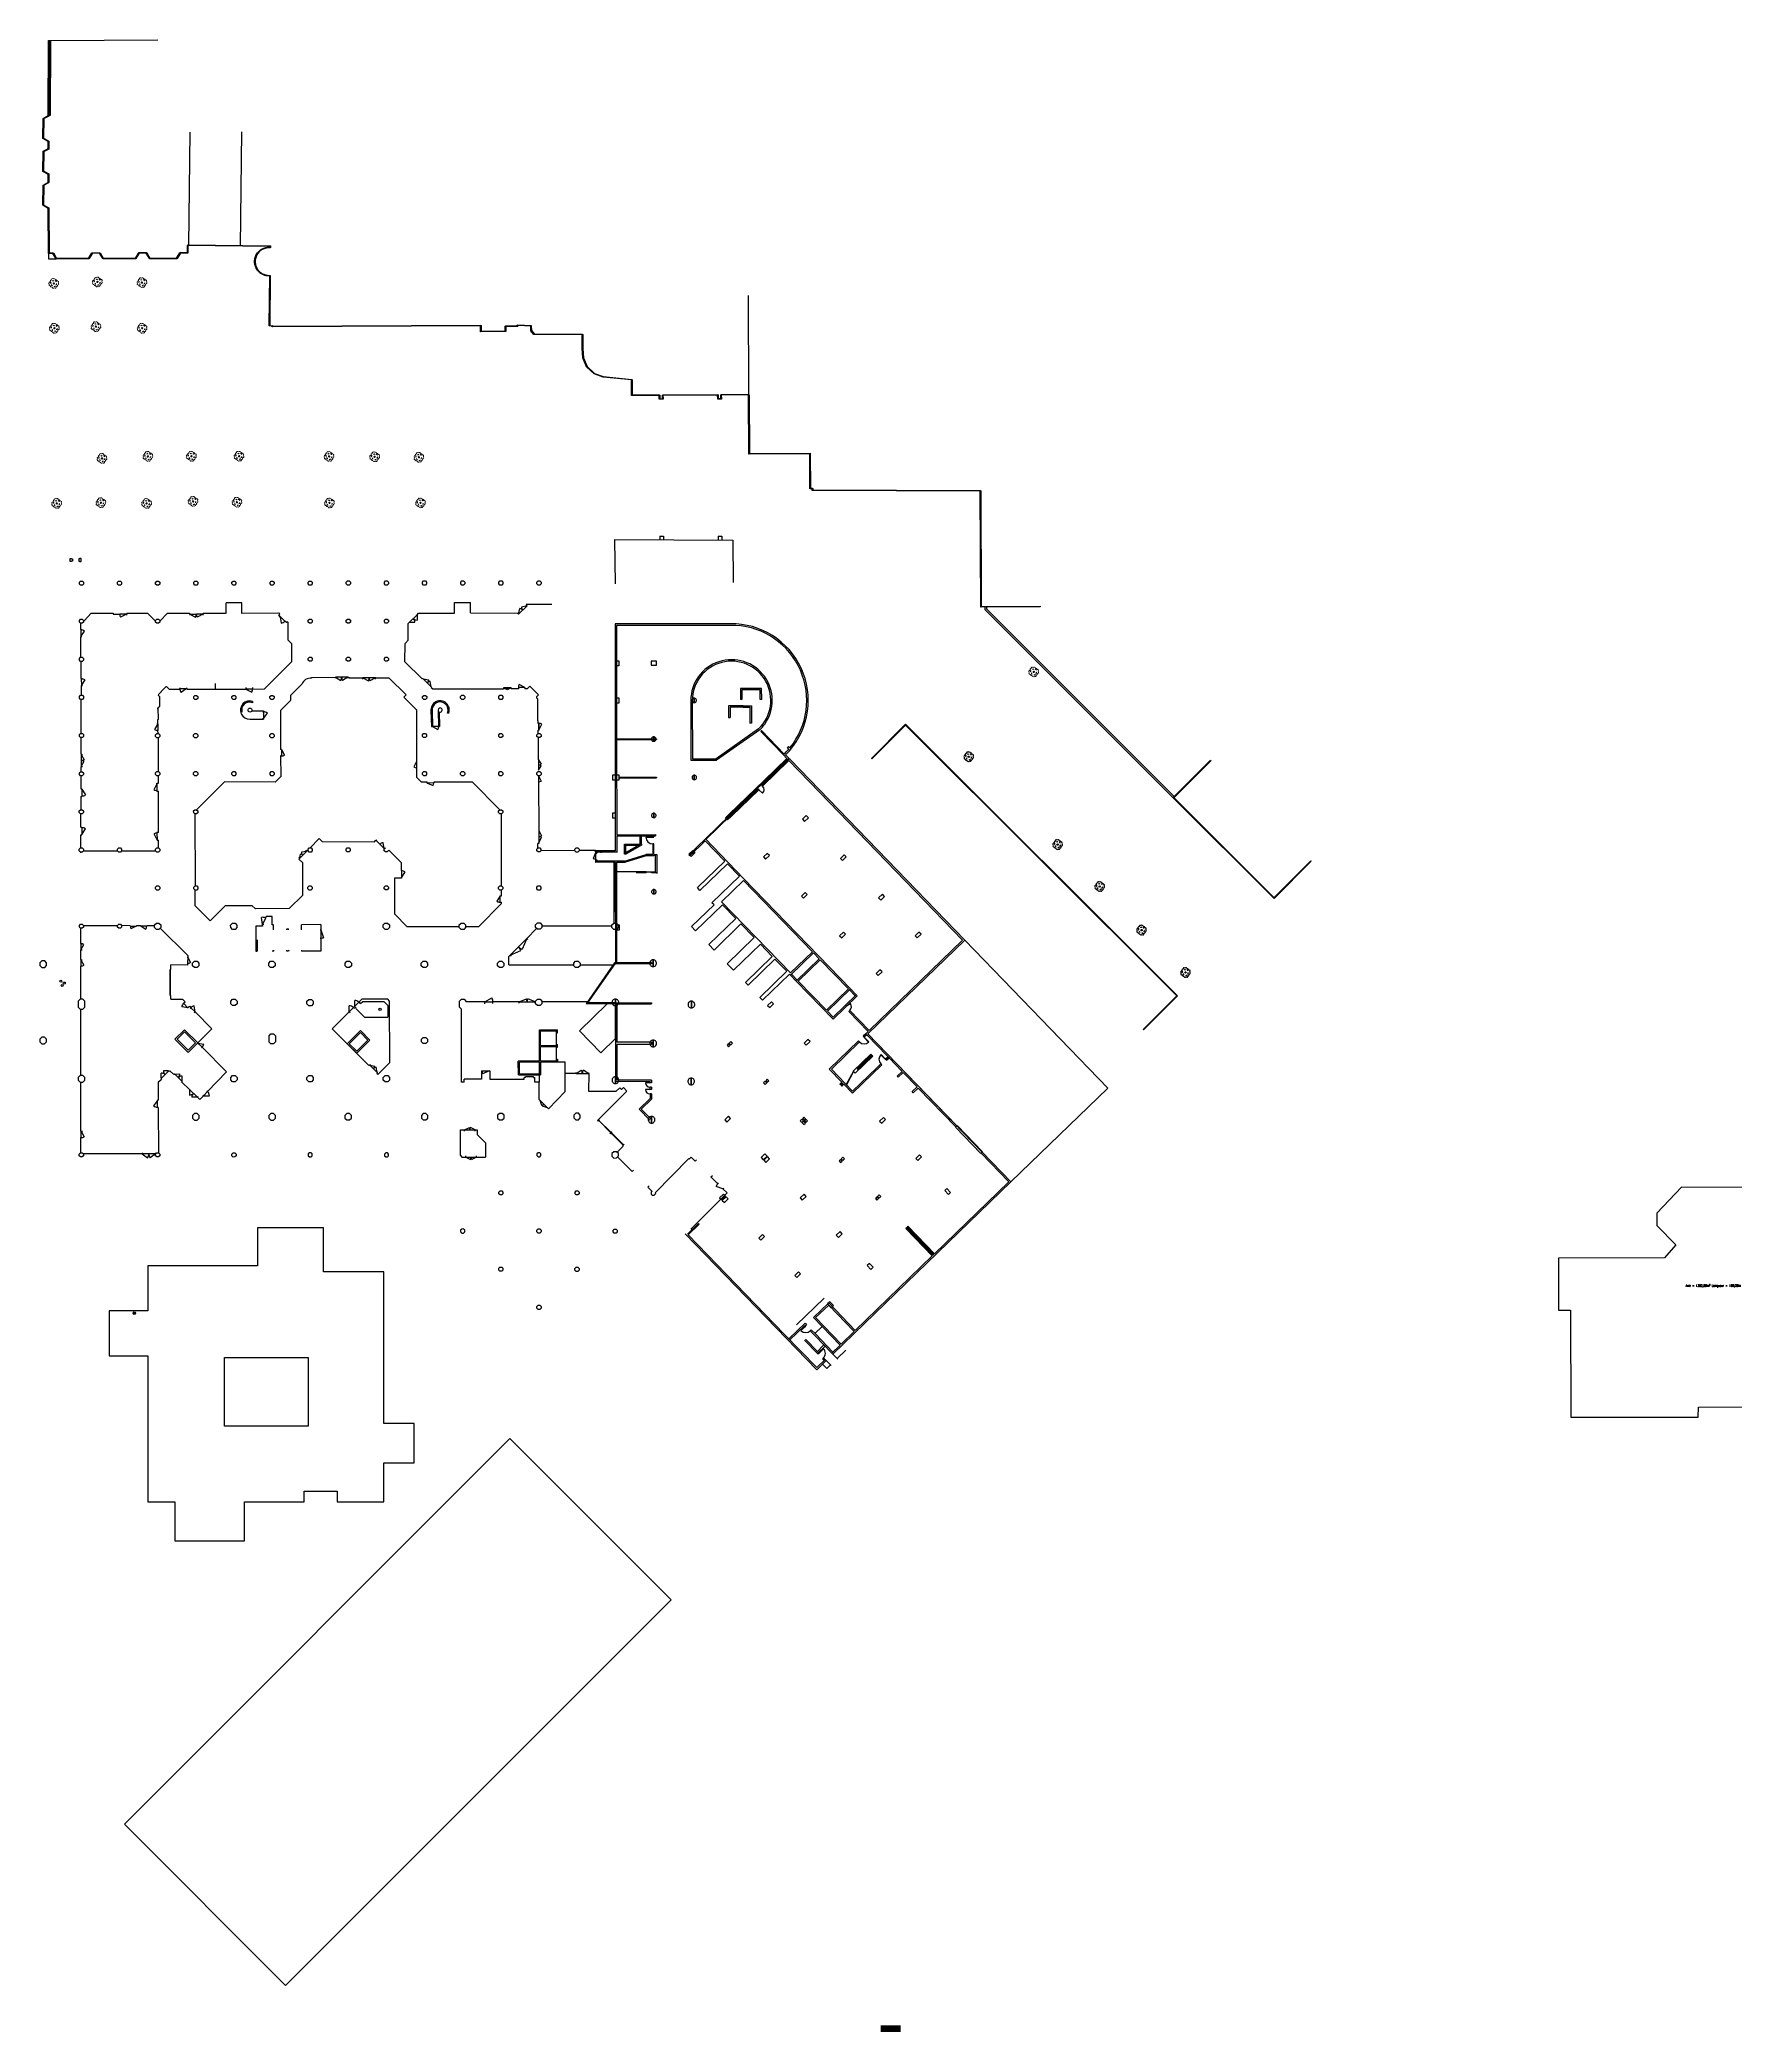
# Model space of a CAD drawing. Header units: metres. Extents: x -170671 to 7046476, y -35663801 to 566855.
# Drawn here: x 16557 to 39201, y -3397 to 23210 of the extents above; entities that cross this region are included whole.
import ezdxf

# ---------------------------------------------------------------- set-up
doc = ezdxf.new("R2010")
doc.units = ezdxf.units.M
doc.header["$LTSCALE"] = 100
for name, color, linetype in [('0-cloison', 250, 'Continuous'), ('0-mur', 250, 'Continuous'), ('0-porte', 6, 'Continuous'), ('0-véget', 3, 'Continuous'), ('04-Mur cloisons existant', 253, 'Continuous'), ('1-BATI', 2, 'Continuous'), ('1-CARTOUCHE', 7, 'Continuous'), ('1-mur', 250, 'Continuous')]:
    doc.layers.add(name, color=color, linetype=linetype)
doc.styles.add('COT', font='ROMANS.SHX', dxfattribs={"width": 0.8})

# ---------------------------------------------------------------- blocks, each defined once
blk = doc.blocks.new('BLSYM081 - 2025')
at = {"color": 92, "linetype": 'Continuous', "lineweight": 0}
blk.add_circle((0, 0), 0.45, dxfattribs=at)
for centre, radius, start, end in [((-2.3, 0.5), 0.894, 88.4583, 215.1929), ((-1.4, 1.6), 0.825, 83.4353, 192.7267), ((-1.5, -0.2), 0.415, 90.5895, 253.7128), ((-1.2, 1.4), 0.385, 40.5494, 221.5177), ((-0.6, 2.5), 0.782, 43.6925, 183.5969), ((0.5, 2.3), 0.894, -1.5417, 125.1929), ((0.6, 1.4), 0.415, -29.4105, 133.7128), ((1.6, 1.4), 0.825, -6.5647, 102.7267), ((1.8, 0.3), 0.385, -79.4506, 101.5179), ((2.3, -0.5), 0.894, -91.5417, 35.1929), ((2.5, 0.6), 0.782, -46.3075, 93.5969), ((-2.5, -0.6), 0.782, 133.6925, 273.5969), ((-1.6, -1.4), 0.825, 173.4353, 282.7267), ((-0.5, -2.3), 0.894, 178.4583, 305.1929), ((-0.6, -1.7), 0.385, 160.5494, 341.5175), ((0.6, -2.5), 0.782, -136.3075, 3.5969), ((0.9, -1.2), 0.415, -149.4105, 13.7127), ((1.4, -1.6), 0.825, -96.5647, 12.7267)]:
    blk.add_arc(centre, radius, start, end, dxfattribs=at)

msp = doc.modelspace()

# ---------------------------------------------------------------- hatches: boundary and pattern name
at = {"layer": '04-Mur cloisons existant'}
msp.add_hatch(color=256, dxfattribs=at).paths.add_polyline_path([(27789.715, -3306.82), (28054.406, -3306.82), (28054.406, -3397.417), (27789.715, -3397.417)])

# ---------------------------------------------------------------- linework, layer by layer
at = {"layer": '0-cloison', "color": 0}
for p, q in [((26150.249, 13206.325), (25783.683, 12851.754)), ((26160.67, 13195.56), (25794.12, 12840.942)), ((25776.735, 12858.931), (25783.683, 12851.754))]:
    msp.add_line(p, q, dxfattribs=at)
for points in [[(25776.735, 12858.931), (25446.106, 12539.12)], [(25453.069, 12531.896), (25783.683, 12851.754)]]:
    msp.add_lwpolyline(points, dxfattribs=at)
at = {"layer": '0-mur', "color": 0}
for p, q in [((16672.4, 20358.152), (16672.721, 20284.573)), ((16672.721, 20284.573), (16774.544, 20284.74)), ((17140.597, 15455.406), (17152.467, 15455.436)), ((17243.885, 15550.968), (17152.467, 15455.436)), ((17243.885, 15550.968), (17535.204, 15551.231)), ((17535.204, 15551.231), (17535.21, 15541.224)), ((17535.21, 15541.224), (17623.655, 15541.308)), ((17713.909, 15541.405), (17721.012, 15541.429)), ((17721.009, 15551.387), (17996.809, 15551.688)), ((17721.009, 15551.387), (17721.012, 15541.429)), ((18104.222, 15444.972), (17996.809, 15551.688)), ((18263.895, 15550.996), (18159.745, 15445.602)), ((18263.895, 15550.996), (18554.67, 15551.3)), ((18554.67, 15551.3), (18554.683, 15541.294)), ((18561.78, 15541.317), (18554.683, 15541.294)), ((18733.381, 15541.475), (18740.488, 15541.45)), ((18740.481, 15551.457), (19043.795, 15551.775)), ((18740.481, 15551.457), (18740.488, 15541.45)), ((19043.795, 15551.775), (19045.311, 15692.143)), ((19255.579, 15691.508), (19045.311, 15692.143)), ((19254.055, 15550.491), (19255.579, 15691.508)), ((19751.158, 15552.061), (19254.055, 15550.491)), ((19760.63, 15542.5), (19747.583, 15529.538)), ((19760.63, 15542.5), (19751.158, 15552.061)), ((19863.433, 15438.698), (19850.869, 15426.28)), ((19875.449, 15426.558), (19863.433, 15438.698)), ((21595.087, 15531.783), (21615.471, 15552.135)), ((21615.471, 15552.135), (22094.713, 15552.23)), ((22093.454, 15694.185), (22309.703, 15695.64)), ((22094.713, 15552.23), (22093.454, 15694.185)), ((22310.953, 15555.476), (22309.703, 15695.64)), ((22310.953, 15555.476), (22939.05, 15551.884)), ((22939.05, 15551.884), (22952.289, 15538.196)), ((23067.045, 15674.139), (23054.819, 15662.337)), ((23054.819, 15662.337), (23067.33, 15649.399)), ((23067.045, 15674.139), (23397.584, 15673.918)), ((17104.205, 15334.813), (17104.13, 15418.1)), ((17104.564, 14964.183), (17104.301, 15233.904)), ((19874.75, 15192.047), (19875.449, 15426.558)), ((19917.648, 15148.928), (19874.75, 15192.047)), ((21435.073, 15149.992), (21478.738, 15194.76)), ((21477.797, 15414.703), (21494.208, 15431.075)), ((21478.738, 15194.76), (21477.797, 15414.703)), ((25855.505, 15410.171), (24239.597, 15408.613)), ((24239.597, 15408.613), (24241.126, 13819.406)), ((25854.936, 15390.141), (24259.618, 15388.611)), ((24259.618, 15388.611), (24261.119, 13819.464)), ((17111.378, 14680.235), (17111.158, 14908.687)), ((19918.062, 14902.142), (19556.745, 14540.702)), ((19917.648, 15148.928), (19918.062, 14902.142)), ((21434.16, 14902.492), (21435.073, 15149.992)), ((21665.59, 14674.35), (21434.16, 14902.492)), ((24260.071, 14918.515), (24290.065, 14918.579)), ((24260.137, 14848.52), (24260.071, 14918.515)), ((24290.065, 14918.579), (24290.14, 14848.536)), ((24794.336, 14911.522), (24724.33, 14911.485)), ((24724.33, 14911.485), (24724.385, 14856.476)), ((24794.381, 14856.561), (24794.336, 14911.522)), ((20187.764, 14695.186), (20508.317, 14696.755)), ((20187.764, 14695.186), (20187.767, 14683.485)), ((20668.729, 14697.567), (20682.592, 14697.646)), ((20682.592, 14697.646), (20682.568, 14689.476)), ((20682.568, 14689.476), (20871.643, 14688.841)), ((21040.866, 14688.225), (21218.437, 14687.634)), ((21447.954, 14460.404), (21218.437, 14687.634)), ((21670.792, 14679.621), (21665.59, 14674.35)), ((21670.792, 14679.621), (21675.603, 14674.856)), ((24290.14, 14848.536), (24260.137, 14848.52)), ((24724.385, 14856.476), (24794.381, 14856.561)), ((17110.147, 13946.9), (17109.712, 14401.415)), ((17111.597, 14456.961), (17111.476, 14580.72)), ((18142.463, 14454.177), (18145.789, 14469.281)), ((18158.896, 14437.741), (18142.463, 14454.177)), ((18145.789, 14469.281), (18182.201, 14505.929)), ((18158.899, 14311.021), (18158.896, 14437.741)), ((18245.615, 14569.778), (18249.869, 14574.063)), ((18249.869, 14574.063), (18286.609, 14536.537)), ((18286.609, 14536.537), (18421.572, 14536.997)), ((18421.545, 14545.705), (18421.577, 14536.849)), ((18519.934, 14546.232), (18519.963, 14537.175)), ((18519.958, 14537.324), (19307.81, 14539.89)), ((18897.597, 14614.076), (18897.842, 14538.541)), ((19397.806, 14540.184), (19556.745, 14540.702)), ((19398.664, 14374.399), (19399.335, 14357.852)), ((19770.302, 14254.817), (19910.1, 14392.524)), ((19910.1, 14392.524), (19910.451, 14456.378)), ((19910.451, 14456.378), (20057.276, 14603.404)), ((21447.954, 14460.404), (21417.784, 14430.181)), ((21585.945, 14262.301), (21417.784, 14430.181)), ((21784.038, 14567.099), (21789.455, 14561.757)), ((21789.455, 14561.757), (21784.713, 14556.926)), ((21805.204, 14536.72), (21784.713, 14556.926)), ((22750.34, 14538.427), (21805.204, 14536.72)), ((22750.287, 14556.143), (22750.34, 14538.427)), ((22853.927, 14555.875), (22853.961, 14541.99)), ((22948.289, 14542.253), (22853.961, 14541.99)), ((22948.24, 14562.26), (22948.289, 14542.253)), ((23035.36, 14562.528), (23035.407, 14542.471)), ((23066.235, 14542.502), (23035.407, 14542.471)), ((23100.576, 14578.986), (23066.235, 14542.502)), ((23217.24, 14461.22), (23100.576, 14578.986)), ((23196.305, 14440.509), (23217.24, 14461.22)), ((23196.713, 14417.487), (23196.305, 14440.509)), ((23208.086, 14405.418), (23196.713, 14417.487)), ((23209.57, 14115.028), (23208.086, 14405.418)), ((24260.543, 14422.58), (24290.546, 14422.596)), ((24260.609, 14352.586), (24260.543, 14422.58)), ((24290.546, 14422.596), (24290.612, 14352.602)), ((25251.841, 14388.543), (25252.614, 13588.539)), ((25271.843, 14388.554), (25272.597, 13608.562)), ((26198.272, 14547.404), (25913.997, 14547.154)), ((25913.997, 14547.154), (25914.143, 14399.798)), ((25934.145, 14399.809), (25914.143, 14399.798)), ((26198.419, 14400.049), (26178.417, 14400.038)), ((26198.419, 14400.049), (26198.272, 14547.404)), ((18133.094, 14077.223), (18131.975, 14133.414)), ((18139.456, 14292.101), (18158.899, 14311.021)), ((19360.353, 14135.464), (19543.267, 14135.292)), ((19389.825, 14247.357), (19545.012, 14248.021)), ((19770.302, 14254.817), (19772.867, 13733.658)), ((21585.945, 14262.301), (21586.183, 13570.388)), ((21781.449, 14247.514), (21787.851, 14040.064)), ((21796.529, 14247.986), (21802.943, 14040.04)), ((21876.244, 14258.626), (21882.998, 14039.844)), ((21890.262, 14235.583), (21897.076, 14039.817)), ((22018.88, 14219.042), (22002.743, 14219.156)), ((23213.613, 14115.039), (23209.57, 14115.028)), ((23213.796, 14081.366), (23213.613, 14115.039)), ((24290.612, 14352.602), (24260.609, 14352.586)), ((25930.685, 14315.866), (25756.819, 14315.703)), ((25756.819, 14315.703), (25756.975, 14157.545)), ((25756.975, 14157.545), (25776.977, 14157.556)), ((25950.678, 14315.924), (25930.685, 14315.866)), ((17110.813, 13674.82), (17110.604, 13891.374)), ((18135.714, 13945.249), (18134.865, 13988.15)), ((18142.192, 13436.722), (18142.816, 13889.705)), ((21787.851, 14040.064), (21802.943, 14040.04)), ((21882.998, 14039.844), (21897.076, 14039.817)), ((23224.06, 14081.424), (23213.796, 14081.366)), ((23223.467, 13991.978), (23214.252, 13991.931)), ((23214.477, 13946.416), (23214.252, 13991.931)), ((23218.756, 13595.34), (23217.008, 13890.856)), ((24261.069, 13876.068), (24795.327, 13876.593)), ((24261.082, 13866.062), (24795.339, 13866.587)), ((24795.327, 13876.593), (24795.339, 13866.587)), ((26061.705, 14085.25), (26041.703, 14085.24)), ((26197.615, 13984.374), (26186.836, 13973.956)), ((26186.836, 13973.956), (26489.299, 13661.26)), ((26197.615, 13984.374), (26500.083, 13671.679)), ((19785.558, 13733.752), (19772.867, 13733.658)), ((19787.091, 13647.37), (19773.293, 13647.304)), ((19773.293, 13647.304), (19774.646, 13370.631)), ((24241.126, 13819.406), (24242.508, 12379.745)), ((24261.119, 13819.464), (24262.299, 12594.666)), ((25252.614, 13588.539), (25595.883, 13588.869)), ((25272.597, 13608.562), (25589.385, 13608.882)), ((26567.118, 13609.58), (26200.558, 13255.01)), ((26210.989, 13244.196), (26563.172, 13584.892)), ((26535.36, 13613.645), (26231.576, 13319.759)), ((26242.004, 13308.995), (26560.17, 13616.757)), ((26500.083, 13671.679), (26489.299, 13661.26)), ((26535.36, 13613.645), (26489.299, 13661.26)), ((26560.17, 13616.757), (26517.527, 13660.872)), ((26557.626, 13772.347), (26543.259, 13758.424)), ((26562.299, 13738.724), (26543.259, 13758.424)), ((26575.141, 13754.235), (26557.626, 13772.347)), ((26971.145, 13163.158), (26563.172, 13584.892)), ((26577.545, 13598.816), (26567.118, 13609.58)), ((28910.235, 11187.377), (26577.545, 13598.816)), ((17102.835, 13380.45), (17103, 13207.505)), ((17111.044, 13435.964), (17110.982, 13496.15)), ((18140.293, 13280.942), (18140.196, 13381.203)), ((19774.646, 13370.631), (19700.938, 13295.465)), ((21586.204, 13489.679), (21586.253, 13363.914)), ((21586.253, 13363.914), (21650.529, 13301.414)), ((24211.531, 13393.102), (24241.534, 13393.118)), ((24211.597, 13323.107), (24211.531, 13393.102)), ((24241.599, 13323.123), (24211.597, 13323.107)), ((24241.534, 13393.118), (24241.599, 13323.123)), ((24261.535, 13393.128), (24291.538, 13393.144)), ((24261.601, 13323.134), (24261.535, 13393.128)), ((24291.604, 13323.15), (24261.601, 13323.134)), ((24291.538, 13393.144), (24291.604, 13323.15)), ((24291.56, 13363.174), (24795.824, 13363.635)), ((24291.573, 13353.168), (24795.831, 13353.628)), ((24795.824, 13363.635), (24795.831, 13353.628)), ((26231.576, 13319.759), (25766.308, 12869.695)), ((26242.004, 13308.995), (25776.729, 12858.929)), ((26242.004, 13308.995), (26231.576, 13319.759)), ((26231.576, 13319.759), (26242.004, 13308.995)), ((17103, 13207.505), (17118.004, 13207.513)), ((17103.099, 13104.057), (17118.103, 13104.065)), ((17103.099, 13104.057), (17103.266, 12928.324)), ((18121.001, 13178.103), (18140.387, 13178.14)), ((18121.524, 13280.928), (18140.293, 13280.942)), ((18140.896, 12623.359), (18140.387, 13178.14)), ((18651.598, 12926.995), (19024.723, 13299.805)), ((19700.938, 13295.465), (19024.723, 13299.805)), ((21650.529, 13301.414), (21729.688, 13301.187)), ((21729.63, 13284.147), (21729.688, 13301.187)), ((21729.63, 13284.147), (21735.652, 13284.254)), ((21818.945, 13285.45), (21824.968, 13285.558)), ((21824.968, 13285.558), (21825.015, 13300.903)), ((21825.015, 13300.903), (22331.66, 13299.449)), ((22331.66, 13299.449), (22702.168, 12928.441)), ((23219.793, 13291.915), (23222.532, 12659.356)), ((26200.558, 13255.01), (26210.989, 13244.196)), ((28881.957, 11187.855), (26971.145, 13163.158)), ((17102.929, 12694.931), (17102.757, 12872.804)), ((18628.562, 12871.955), (18630.385, 11910.685)), ((22723.929, 11910.804), (22724.013, 12872.903)), ((24212.019, 12886.615), (24242.021, 12886.631)), ((24212.085, 12816.62), (24212.019, 12886.615)), ((24242.087, 12816.636), (24212.085, 12816.62)), ((24242.021, 12886.631), (24242.087, 12816.636)), ((25715.989, 12821.058), (25766.308, 12869.695)), ((25726.426, 12810.246), (25715.989, 12821.058)), ((25776.735, 12858.931), (25726.426, 12810.246)), ((25733.374, 12803.069), (25783.683, 12851.754)), ((25743.801, 12792.305), (25733.374, 12803.069)), ((25794.12, 12840.942), (25743.801, 12792.305)), ((25766.308, 12869.695), (25776.735, 12858.931)), ((25776.729, 12858.929), (25766.308, 12869.695)), ((25783.683, 12851.754), (25794.12, 12840.942)), ((26794.462, 12849.789), (26744.153, 12801.104)), ((26744.153, 12801.104), (26771.965, 12772.351)), ((26771.965, 12772.351), (26822.274, 12821.036)), ((26822.274, 12821.036), (26794.462, 12849.789)), ((17102.929, 12694.931), (17117.928, 12694.939)), ((17103.028, 12591.483), (17118.026, 12591.49)), ((17103.194, 12417.941), (17103.028, 12591.483)), ((18140.896, 12623.359), (18121.45, 12623.31)), ((18122.655, 12519.933), (18140.985, 12519.958)), ((18141.09, 12418.852), (18140.985, 12519.958)), ((20165.894, 12418.707), (20288.61, 12543.493)), ((20288.61, 12543.493), (20330.159, 12502.395)), ((21026.5, 12500.779), (21044.797, 12521.014)), ((24262.299, 12594.666), (24778.949, 12595.16)), ((24262.316, 12579.682), (24464.034, 12579.879)), ((24368.06, 12579.785), (24262.316, 12579.682)), ((24262.316, 12579.682), (24262.422, 12469.961)), ((24262.316, 12579.682), (24262.52, 12362.779)), ((24262.316, 12579.682), (24262.532, 12357.951)), ((24469.541, 12579.883), (24743.78, 12580.121)), ((24577.174, 12463.899), (24577.068, 12579.943)), ((24592.169, 12470.279), (24592.057, 12579.999)), ((24743.78, 12580.121), (24743.802, 12563.395)), ((24743.801, 12559.412), (24743.802, 12563.395)), ((24743.802, 12563.395), (24758.791, 12563.451)), ((24758.791, 12563.451), (24758.764, 12595.163)), ((24758.764, 12595.163), (24758.784, 12580.13)), ((24778.949, 12595.16), (24778.959, 12580.175)), ((25446.106, 12539.12), (25226.888, 12327.049)), ((25445.64, 12510.844), (25240.799, 12312.648)), ((25705.791, 12241.882), (25445.64, 12510.844)), ((25956.56, 12011.427), (25446.106, 12539.12)), ((17100.811, 12362.395), (17100.82, 12351.841)), ((17142.236, 12379.829), (17594.129, 12379.99)), ((17649.654, 12379.675), (18102.761, 12380.675)), ((20018.667, 12268.961), (20030.912, 12281.415)), ((20069.553, 12217.38), (20018.667, 12268.961)), ((20119.329, 12371.318), (20139.963, 12392.318)), ((20330.159, 12502.395), (21026.5, 12500.779)), ((21158.243, 12404.249), (21174.506, 12420.492)), ((21158.249, 12381.246), (21158.243, 12404.249)), ((21174.525, 12364.978), (21158.249, 12381.246)), ((21197.526, 12364.99), (21174.525, 12364.978)), ((21220.515, 12388.004), (21197.526, 12364.99)), ((21220.515, 12388.004), (21384.105, 12221.601)), ((23222.121, 12479.226), (23207.3, 12479.204)), ((23207.36, 12415.632), (23207.3, 12479.204)), ((23703.145, 12381.786), (23250.775, 12380.832)), ((23980.268, 12382.351), (23758.668, 12381.918)), ((23980.48, 12364.767), (23980.268, 12382.351)), ((23982.213, 12224.898), (23981.702, 12266.074)), ((24242.508, 12379.745), (23982.005, 12379.511)), ((23982.005, 12379.511), (23982.036, 12347.75)), ((23982.036, 12347.75), (23997.04, 12347.758)), ((23982.127, 12257.744), (23997.125, 12257.751)), ((23982.127, 12257.744), (23982.158, 12225.983)), ((24262.52, 12362.779), (23997.029, 12362.495)), ((23997.029, 12362.495), (23997.04, 12347.758)), ((23997.125, 12257.751), (23997.136, 12242.517)), ((24368.387, 12242.857), (23997.136, 12242.517)), ((24047.024, 12362.569), (24060.025, 12362.576)), ((24047.141, 12242.544), (24060.142, 12242.551)), ((24060.009, 12379.552), (24060.025, 12362.576)), ((24060.142, 12242.551), (24060.158, 12226.073)), ((24368.166, 12470.064), (24413.375, 12470.079)), ((24368.296, 12333.859), (24368.166, 12470.064)), ((24383.283, 12351.192), (24368.284, 12351.184)), ((24383.3, 12333.868), (24368.296, 12333.859)), ((24368.387, 12242.857), (24657.013, 12330.067)), ((24372.471, 12227.889), (24661.107, 12315.051)), ((24383.182, 12455.088), (24448.073, 12455.149)), ((24383.283, 12351.192), (24383.182, 12455.088)), ((24577.174, 12463.899), (24383.283, 12351.192)), ((24592.19, 12455.246), (24383.3, 12333.868)), ((24418.882, 12470.083), (24448.062, 12470.134)), ((24448.062, 12470.134), (24577.165, 12470.271)), ((24448.073, 12455.149), (24562.283, 12455.249)), ((24592.169, 12470.279), (24592.19, 12455.246)), ((24744.022, 12330.114), (24657.013, 12330.067)), ((24661.107, 12315.051), (24759.037, 12315.137)), ((24758.891, 12470.409), (24743.886, 12470.401)), ((24743.886, 12470.401), (24744.022, 12330.114)), ((24759.026, 12330.122), (24758.891, 12470.409)), ((24781.831, 12315.157), (24759.037, 12315.137)), ((24779.201, 12330.167), (24796.809, 12330.198)), ((24782.036, 12100.744), (24781.831, 12315.157)), ((24796.809, 12330.198), (24797.054, 12077.652)), ((25226.888, 12333.97), (25277.197, 12382.654)), ((25237.316, 12323.206), (25226.888, 12333.97)), ((25226.888, 12327.049), (25240.799, 12312.648)), ((25287.625, 12371.89), (25237.316, 12323.206)), ((25244.263, 12316.029), (25294.572, 12364.713)), ((25254.69, 12305.264), (25244.263, 12316.029)), ((25305.009, 12353.901), (25254.69, 12305.264)), ((25277.197, 12382.654), (25287.625, 12371.89)), ((25294.572, 12364.713), (25305.009, 12353.901)), ((25339.231, 11887.312), (25705.791, 12241.882)), ((26273.273, 12345.638), (26222.963, 12296.953)), ((26222.963, 12296.953), (26250.775, 12268.2)), ((26250.775, 12268.2), (26301.084, 12316.884)), ((26301.084, 12316.884), (26273.273, 12345.638)), ((27299.9, 12327.269), (27249.581, 12278.633)), ((27249.581, 12278.633), (27277.393, 12249.879)), ((27277.393, 12249.879), (27327.702, 12298.564)), ((27327.702, 12298.564), (27299.9, 12327.269)), ((20070.143, 11786.249), (20069.553, 12217.38)), ((21296.266, 12014.104), (21294.288, 11539.041)), ((21386.744, 12013.698), (21296.266, 12014.104)), ((21384.105, 12221.601), (21383.784, 12116.575)), ((21386.332, 12116.536), (21383.784, 12116.575)), ((24242.651, 12226.265), (23982.158, 12225.983)), ((24228.649, 12226.257), (23982.213, 12224.898)), ((24228.836, 11838.066), (24228.649, 12226.257)), ((24242.651, 12226.265), (24243.943, 10885.423)), ((24657.036, 12097.642), (24727.033, 12097.728)), ((24657.037, 12100.63), (24727.034, 12100.715)), ((24657.048, 12085.645), (24657.037, 12100.63)), ((24727.034, 12100.715), (24782.036, 12100.744)), ((24727.045, 12085.73), (24727.034, 12100.715)), ((24797.052, 12085.767), (24727.045, 12085.73)), ((25373.99, 11851.381), (25740.556, 12205.953)), ((25533.914, 11686.039), (25900.464, 12040.657)), ((25662.593, 11699.236), (25956.088, 11983.151)), ((25900.464, 12040.657), (25740.556, 12205.953)), ((25956.088, 11983.151), (26876.355, 11031.802)), ((25956.56, 12011.427), (27384.226, 10535.56)), ((18629.405, 11855.718), (18625.425, 11648.485)), ((19886.539, 11607.878), (20070.143, 11786.249)), ((22706.117, 11779.481), (22724.333, 11779.334)), ((22724.333, 11779.334), (22724.833, 11856.811)), ((24229.035, 11414.723), (24228.836, 11838.066)), ((25373.99, 11851.381), (25339.231, 11887.312)), ((26778.71, 11823.118), (26728.401, 11774.433)), ((26728.401, 11774.433), (26756.203, 11745.728)), ((26756.203, 11745.728), (26806.522, 11794.365)), ((26806.522, 11794.365), (26778.71, 11823.118)), ((27811.219, 11798.704), (27760.91, 11750.019)), ((27760.91, 11750.019), (27788.712, 11721.314)), ((27788.712, 11721.314), (27839.031, 11769.951)), ((27839.031, 11769.951), (27811.219, 11798.704)), ((18625.425, 11648.485), (18830.455, 11443.553)), ((18830.455, 11443.553), (19038.566, 11649.622)), ((19038.566, 11649.622), (19389.759, 11650.289)), ((19389.759, 11650.289), (19435.963, 11606.636)), ((19886.539, 11607.878), (19435.963, 11606.636)), ((19580.312, 11500.523), (19571.722, 11482.078)), ((19661.719, 11503.285), (19580.312, 11500.523)), ((19662.323, 11390.228), (19661.719, 11503.285)), ((21461.375, 11364.225), (21294.288, 11539.041)), ((22414.149, 11365.267), (22723.659, 11676.08)), ((22705.556, 11693.179), (22723.772, 11693.032)), ((22723.659, 11676.08), (22723.772, 11693.032)), ((25261.029, 11366.456), (25561.726, 11657.286)), ((25316.652, 11308.949), (25676.032, 11656.559)), ((25493.289, 11126.33), (25852.659, 11473.988)), ((25561.726, 11657.286), (25533.914, 11686.039)), ((26582.854, 10747.886), (25662.593, 11699.236)), ((25852.659, 11473.988), (25676.032, 11656.559)), ((17105.482, 11143.024), (17105.287, 11344.294)), ((17594.197, 11377.888), (17140.919, 11377.65)), ((17762.617, 11378.706), (17649.725, 11379.864)), ((17762.617, 11378.706), (17762.554, 11371.822)), ((17848.584, 11377.797), (17848.515, 11370.912)), ((17900.239, 11377.257), (17848.584, 11377.797)), ((17900.239, 11377.257), (17900.19, 11372.268)), ((17989.779, 11376.315), (17989.73, 11371.326)), ((18088.934, 11375.252), (17989.779, 11376.315)), ((18166.055, 11346.486), (18533.505, 10979.946)), ((19442.646, 11371.657), (19440.913, 11039.497)), ((19529.071, 11371.786), (19442.646, 11371.657)), ((19461.803, 11190.903), (19461.015, 11039.378)), ((19531.566, 11396.135), (19528.871, 11390.369)), ((19528.871, 11390.369), (19529.071, 11371.786)), ((19678.761, 11390.324), (19662.323, 11390.228)), ((19679.801, 11323.462), (19678.761, 11390.324)), ((19854.017, 11336.739), (19879.658, 11336.781)), ((19854.024, 11323.645), (19854.017, 11336.739)), ((19879.67, 11324.036), (19879.658, 11336.781)), ((20310.697, 11393.623), (20053.954, 11392.298)), ((20054.313, 11324.204), (20053.954, 11392.298)), ((20310.553, 11214.094), (20310.407, 11038.996)), ((20310.697, 11393.623), (20310.648, 11324.801)), ((22159.91, 11364.989), (21461.375, 11364.225)), ((22414.149, 11365.267), (22244.408, 11365.082)), ((23192.081, 11342.051), (23059.875, 11208.997)), ((24198.148, 11373.004), (23262.679, 11371.634)), ((24263.453, 11391.721), (24293.456, 11391.737)), ((24263.529, 11321.678), (24263.453, 11391.721)), ((24293.522, 11321.742), (24263.529, 11321.678)), ((24293.456, 11391.737), (24293.522, 11321.742)), ((25261.029, 11366.456), (25316.652, 11308.949)), ((25562.814, 11054.471), (25922.193, 11402.081)), ((25739.45, 10871.852), (26098.82, 11219.51)), ((26098.82, 11219.51), (25922.193, 11402.081)), ((27290.029, 11294.553), (27239.72, 11245.868)), ((27239.72, 11245.868), (27267.532, 11217.115)), ((27267.532, 11217.115), (27317.841, 11265.799)), ((27317.841, 11265.799), (27290.029, 11294.553)), ((27616.088, 9935.458), (28910.235, 11187.377)), ((27634.183, 9980.797), (28881.957, 11187.855)), ((28299.227, 11294.214), (28248.914, 11245.578)), ((28248.914, 11245.578), (28276.726, 11216.825)), ((28276.726, 11216.825), (28327.039, 11265.461)), ((28327.039, 11265.461), (28299.227, 11294.214)), ((17105.684, 10925.722), (17105.57, 11052.968)), ((18533.505, 10979.946), (18532.765, 10955.848)), ((19440.913, 11039.497), (19461.015, 11039.378)), ((19681.466, 11039.83), (19658.401, 11039.855)), ((19681.466, 11039.83), (19681.484, 11054.174)), ((19854.152, 11039.607), (19854.17, 11053.951)), ((19880.673, 11039.575), (19854.152, 11039.607)), ((19880.701, 11054.27), (19880.673, 11039.575)), ((20054.217, 11054.412), (20054.187, 11039.319)), ((20310.407, 11038.996), (20054.187, 11039.319)), ((22838.867, 10986.661), (22821.999, 10969.649)), ((22823.265, 10855.181), (22821.999, 10969.649)), ((25493.289, 11126.33), (25562.814, 11054.471)), ((25822.876, 10785.641), (26182.255, 11133.25)), ((26340.599, 10969.584), (25981.23, 10621.927)), ((26375.368, 10933.606), (26015.989, 10585.996)), ((26340.599, 10969.584), (26182.255, 11133.25)), ((26533.712, 10769.94), (26375.368, 10933.606)), ((26890.256, 11017.449), (26582.382, 10719.609)), ((26876.355, 11031.802), (26582.854, 10747.886)), ((26967.348, 10937.74), (26659.48, 10639.901)), ((26981.25, 10923.387), (26687.755, 10639.473)), ((17106.203, 10397.98), (17105.77, 10838.205)), ((18529.627, 10853.994), (18305.977, 10855.194)), ((18530.395, 10878.795), (18529.627, 10853.994)), ((22823.265, 10855.181), (23689.081, 10856.236)), ((23773.575, 10855.382), (24224.029, 10856.451)), ((24231.807, 10885.39), (23852.655, 10333.767)), ((24243.943, 10885.423), (23864.801, 10333.753)), ((24243.943, 10885.423), (24231.807, 10885.39)), ((24233.626, 10870.417), (24243.964, 10870.39)), ((24725.388, 10870.871), (24243.964, 10870.39)), ((24725.377, 10885.856), (24263.945, 10885.434)), ((24725.377, 10885.856), (24725.388, 10870.871)), ((25739.45, 10871.852), (25822.876, 10785.641)), ((26533.712, 10769.94), (26174.342, 10422.282)), ((26568.472, 10734.01), (26209.108, 10386.353)), ((26582.382, 10719.609), (26568.472, 10734.01)), ((26582.382, 10719.609), (26659.48, 10639.901)), ((26673.853, 10653.825), (26596.755, 10733.533)), ((18306.415, 10396.049), (18461.927, 10397.426)), ((18461.927, 10397.426), (18496.753, 10362.505)), ((20856.18, 10397.013), (20818.156, 10358.748)), ((21204.016, 10396.512), (20856.18, 10397.013)), ((21229.617, 10372.097), (21204.016, 10396.512)), ((22162.896, 10371.935), (22187.635, 10396.692)), ((22187.635, 10396.692), (22222.629, 10396.709)), ((22222.629, 10396.709), (22247.391, 10371.977)), ((25981.23, 10621.927), (26015.989, 10585.996)), ((26174.342, 10422.282), (26209.108, 10386.353)), ((27152.984, 10129.737), (26659.48, 10639.901)), ((27355.948, 10536.038), (27062.447, 10252.122)), ((27384.226, 10535.56), (27076.358, 10237.721)), ((27475.225, 10441.5), (27152.984, 10129.737)), ((27369.859, 10521.637), (27446.942, 10441.976)), ((27461.324, 10455.852), (27384.226, 10535.56)), ((27461.324, 10455.852), (27475.225, 10441.5)), ((17106.18, 9378.881), (17105.327, 10265.906)), ((18476.95, 10342.767), (18496.753, 10362.505)), ((18535.549, 10284.012), (18555.352, 10303.75)), ((18555.352, 10303.75), (18574.803, 10284.232)), ((18564.183, 10273.647), (18574.803, 10284.232)), ((18621.431, 10216.265), (18632.051, 10226.851)), ((18632.051, 10226.851), (18855.966, 10002.337)), ((20687.114, 10226.973), (20463.899, 10002.502)), ((20762.906, 10303.202), (20744.83, 10285.003)), ((20781.681, 10279.715), (20760.473, 10300.923)), ((20775.878, 10273.925), (20781.681, 10279.715)), ((20775.878, 10273.925), (20892.29, 10157.454)), ((20841.797, 10339.818), (20820.589, 10361.027)), ((20841.797, 10339.818), (20869.098, 10367.078)), ((20869.098, 10367.078), (21150.286, 10367.36)), ((20892.29, 10157.454), (21205.029, 10157.762)), ((21150.286, 10367.36), (21204.886, 10312.736)), ((21204.886, 10312.736), (21205.029, 10157.762)), ((21229.963, 9552.788), (21229.617, 10372.097)), ((22162.925, 10290.033), (22162.896, 10371.935)), ((22162.925, 10290.033), (22183.48, 10268.444)), ((22183.48, 10268.444), (22184.027, 9289.94)), ((22247.391, 10371.977), (22247.387, 10360.524)), ((22501.052, 10361.185), (22247.387, 10360.524)), ((22501.11, 10337.795), (22501.052, 10361.185)), ((22959.694, 10362.395), (22609.407, 10361.461)), ((22609.465, 10338.07), (22609.407, 10361.461)), ((23178.232, 10363.013), (23171.793, 10362.972)), ((23884.689, 10362.67), (23262.734, 10362.459)), ((24244.477, 10334.132), (23852.655, 10333.767)), ((24244.46, 10349.116), (23875.118, 10348.759)), ((24244.477, 10334.132), (24244.97, 9821.821)), ((24264.479, 10334.143), (24264.972, 9821.831)), ((24725.89, 10349.599), (24725.911, 10334.566)), ((26328.104, 10364.007), (26277.785, 10315.371)), ((26277.785, 10315.371), (26305.597, 10286.618)), ((26305.597, 10286.618), (26355.916, 10335.254)), ((26355.916, 10335.254), (26328.104, 10364.007)), ((27375.8, 10247.922), (27361.433, 10233.999)), ((27619.807, 9966.922), (27361.433, 10233.999)), ((27634.183, 9980.797), (27375.8, 10247.922)), ((18489.381, 9990.444), (18362.314, 9862.953)), ((18362.314, 9862.953), (18539.56, 9686.643)), ((18489.444, 9962.173), (18390.613, 9863.013)), ((18390.613, 9863.013), (18539.499, 9714.913)), ((18666.626, 9814.137), (18489.381, 9990.444)), ((18638.327, 9814.076), (18489.444, 9962.173)), ((18855.966, 10002.337), (18666.749, 9814.231)), ((19618.604, 9908.4), (19643.343, 9933.157)), ((19618.641, 9826.051), (19618.604, 9908.4)), ((19643.343, 9933.157), (19678.343, 9933.175)), ((19678.343, 9933.175), (19703.099, 9908.443)), ((19703.099, 9908.443), (19703.135, 9826.94)), ((20953.505, 9511.078), (20463.899, 10002.502)), ((20662.194, 9803.476), (20839.469, 9979.751)), ((20690.491, 9803.408), (20839.402, 9951.479)), ((20966.513, 9852.236), (20789.236, 9675.959)), ((20938.215, 9852.301), (20789.301, 9704.229)), ((20839.402, 9951.479), (20938.215, 9852.301)), ((20839.469, 9979.751), (20966.513, 9852.236)), ((23229.691, 9989.879), (23471.677, 9990.14)), ((23230.144, 9570.767), (23229.691, 9989.879)), ((23244.708, 9974.894), (23456.692, 9975.123)), ((23244.918, 9780.34), (23244.708, 9974.894)), ((23456.902, 9780.569), (23456.692, 9975.123)), ((23456.719, 9950.123), (23471.72, 9950.14)), ((23471.72, 9950.141), (23471.677, 9990.14)), ((26816.108, 9859.566), (26765.799, 9810.882)), ((26843.914, 9830.812), (26816.108, 9859.566)), ((27555.125, 9904.314), (27569.026, 9889.961)), ((27559.434, 9908.511), (27573.345, 9894.11)), ((27569.026, 9889.961), (27566.863, 9887.886)), ((27587.804, 9935.935), (27619.807, 9966.922)), ((27624.868, 9897.627), (27601.705, 9921.582)), ((27639.241, 9911.55), (27616.088, 9935.458)), ((27624.868, 9897.627), (27722.205, 9797.014)), ((18539.499, 9714.913), (18638.327, 9814.076)), ((18539.56, 9686.643), (18666.626, 9814.137)), ((18666.749, 9814.231), (18669.396, 9811.573)), ((18724.086, 9756.47), (19050.63, 9427.371)), ((19642.21, 9801.53), (19618.641, 9826.051)), ((19678.359, 9801.528), (19642.21, 9801.53)), ((19703.135, 9826.94), (19678.359, 9801.528)), ((20789.236, 9675.959), (20662.194, 9803.476)), ((20789.301, 9704.229), (20690.491, 9803.408)), ((23244.918, 9780.34), (23456.902, 9780.569)), ((23244.934, 9765.339), (23456.919, 9765.568)), ((23245.145, 9570.784), (23244.934, 9765.339)), ((23456.892, 9790.568), (23471.893, 9790.585)), ((23457.129, 9571.013), (23456.919, 9765.568)), ((23456.929, 9755.569), (23471.93, 9755.586)), ((23457.102, 9596.013), (23472.103, 9596.029)), ((23471.93, 9755.586), (23471.893, 9790.585)), ((23472.103, 9596.029), (23472.146, 9556.03)), ((24244.97, 9821.821), (24245.475, 9296.267)), ((24264.994, 9791.861), (24265.452, 9316.289)), ((24726.395, 9822.302), (24726.426, 9792.283)), ((25757.059, 9804.69), (25735.506, 9783.805)), ((25735.506, 9783.805), (25756.355, 9762.276)), ((25756.355, 9762.276), (25777.924, 9783.113)), ((25777.924, 9783.113), (25757.059, 9804.69)), ((25785.815, 9832.49), (25764.246, 9811.652)), ((25764.246, 9811.652), (25785.11, 9790.075)), ((25785.11, 9790.075), (25806.673, 9810.912)), ((25806.673, 9810.912), (25785.815, 9832.49)), ((26765.799, 9810.882), (26793.605, 9782.128)), ((26793.605, 9782.128), (26843.914, 9830.812)), ((27656.574, 9665.254), (27420.827, 9437.186)), ((27448.639, 9408.433), (27684.385, 9636.501)), ((27474.377, 9468.144), (27667.01, 9654.442)), ((27673.958, 9647.265), (27481.34, 9460.921)), ((27490.433, 9841.753), (27504.334, 9827.401)), ((27656.574, 9665.254), (27684.385, 9636.501)), ((27885.987, 9627.712), (27722.205, 9797.014)), ((28804.643, 8706.813), (27736.578, 9810.938)), ((27853.302, 9596.09), (27851.145, 9594.017)), ((27885.987, 9627.712), (27853.302, 9596.09)), ((27853.302, 9596.09), (27867.212, 9581.69)), ((27899.898, 9613.312), (27885.987, 9627.712)), ((28073.385, 9433.997), (27899.898, 9613.312)), ((18183.281, 9331.007), (18172.902, 9320.768)), ((18175.564, 9338.826), (18183.281, 9331.007)), ((18287.247, 9433.525), (18279.524, 9441.344)), ((18294.719, 9440.893), (18287.247, 9433.525)), ((18346.334, 9391.399), (18294.719, 9440.893)), ((18353.947, 9399.342), (18346.334, 9391.399)), ((19050.63, 9427.371), (18798.084, 9163.932)), ((20962.383, 9519.921), (20953.505, 9511.078)), ((21066.147, 9415.762), (21057.27, 9406.919)), ((21071.115, 9393.004), (21057.27, 9406.919)), ((21229.963, 9552.788), (21071.115, 9393.004)), ((22456.404, 9328.396), (22226.278, 9328.203)), ((22226.319, 9289.97), (22226.278, 9328.203)), ((22456.847, 9439.072), (22456.404, 9328.396)), ((22456.847, 9439.072), (22462.906, 9439.087)), ((22562.9, 9439.187), (22568.959, 9439.202)), ((22568.959, 9439.202), (22569.35, 9328.493)), ((22569.35, 9328.493), (23024.331, 9328.523)), ((23230.144, 9570.767), (22948.157, 9570.463)), ((22948.356, 9386.8), (22948.157, 9570.463)), ((22948.356, 9386.8), (23245.343, 9387.121)), ((23230.16, 9555.768), (22963.174, 9555.48)), ((22963.34, 9401.814), (22963.174, 9555.48)), ((22963.34, 9401.814), (23230.326, 9402.103)), ((23024.331, 9328.523), (23024.311, 9350.478)), ((23170.181, 9291.075), (23170.128, 9351.562)), ((23230.326, 9402.103), (23230.16, 9555.768)), ((23230.446, 9291.129), (23230.326, 9402.103)), ((23457.129, 9571.013), (23245.145, 9570.784)), ((23472.146, 9556.03), (23245.161, 9555.784)), ((23245.161, 9555.784), (23245.343, 9387.121)), ((23572.675, 9556.138), (23472.146, 9556.03)), ((23572.864, 9404.399), (23572.675, 9556.138)), ((23722.68, 9404.536), (23572.865, 9404.396)), ((23573.099, 9165.74), (23572.865, 9404.396)), ((23892.622, 9404.711), (23882.675, 9404.717)), ((23891.402, 9165.017), (23892.622, 9404.711)), ((24726.884, 9316.711), (24265.452, 9316.289)), ((24726.884, 9316.711), (24726.909, 9296.7)), ((26273.823, 9328), (26252.254, 9307.162)), ((26294.681, 9306.422), (26273.823, 9328)), ((27423.223, 9434.727), (27328.65, 9257.802)), ((27426.882, 9430.926), (27332.303, 9254)), ((27420.827, 9437.186), (27448.639, 9408.433)), ((27474.377, 9468.144), (27491.761, 9450.155)), ((27528.641, 9541.469), (27527.615, 9542.558)), ((27788.61, 9533.53), (27766.677, 9512.271)), ((27766.677, 9512.271), (27780.578, 9497.918)), ((27788.61, 9533.53), (27802.521, 9519.129)), ((28022.604, 9357.036), (28008.703, 9371.389)), ((28274.642, 9225.921), (28087.296, 9419.597)), ((17100.864, 9289.986), (17099.874, 8635.521)), ((18139.343, 9050.617), (18128.679, 9050.629)), ((18139.339, 9293.203), (18139.343, 9050.617)), ((18451.718, 9290.352), (18459.331, 9298.295)), ((18554.223, 9192.066), (18451.718, 9290.352)), ((18695.336, 9056.777), (18662.492, 9088.26)), ((18743.29, 9106.783), (18695.336, 9056.777)), ((22226.319, 9289.97), (22184.027, 9289.94)), ((23226.773, 9291.122), (23170.181, 9291.075)), ((23226.993, 9056.745), (23226.773, 9291.122)), ((23235.527, 9048.391), (23226.993, 9056.745)), ((23573.099, 9165.74), (23351.734, 8934.817)), ((24251.367, 9165.644), (23891.402, 9165.017)), ((24007.536, 8777.174), (24396.762, 9169.033)), ((24706.907, 9296.689), (24245.475, 9296.267)), ((24302.476, 9214.936), (24251.367, 9165.644)), ((24325.033, 9191.556), (24302.476, 9214.936)), ((24350.944, 9216.548), (24325.033, 9191.556)), ((24396.762, 9169.033), (24350.944, 9216.548)), ((24706.918, 9281.704), (24706.907, 9296.689)), ((24726.92, 9281.715), (24706.918, 9281.704)), ((24726.973, 9221.726), (24706.971, 9221.715)), ((24707.009, 9191.698), (24706.971, 9221.715)), ((24727.005, 9191.707), (24707.009, 9191.698)), ((24727.064, 9131.72), (24707.062, 9131.709)), ((24726.909, 9296.7), (24726.92, 9281.715)), ((24726.973, 9221.726), (24727.005, 9191.707)), ((26245.067, 9300.2), (26223.514, 9279.315)), ((26223.514, 9279.315), (26244.362, 9257.785)), ((26244.362, 9257.785), (26265.931, 9278.623)), ((26265.931, 9278.623), (26245.067, 9300.2)), ((26252.254, 9307.162), (26273.118, 9285.585)), ((26273.118, 9285.585), (26294.681, 9306.422)), ((27269.181, 9290.491), (27241.849, 9264.071)), ((27241.849, 9264.071), (27252.286, 9253.259)), ((27252.286, 9253.259), (27279.608, 9279.727)), ((27286.556, 9272.55), (27259.234, 9246.082)), ((27259.234, 9246.082), (27269.661, 9235.318)), ((27269.661, 9235.318), (27296.993, 9261.738)), ((28223.867, 9148.962), (28209.956, 9163.362)), ((28790.225, 8692.93), (28288.543, 9211.569)), ((18139.478, 8951.757), (18128.778, 8951.762)), ((18139.478, 8951.757), (18140.274, 8345.947)), ((23351.734, 8934.817), (23338.381, 8947.885)), ((24014.906, 8769.782), (24032.917, 8787.868)), ((24562.081, 8929.881), (24706.072, 8781.025)), ((24590.365, 8929.404), (24734.34, 8780.595)), ((25755.978, 8834.026), (25705.669, 8785.342)), ((25705.669, 8785.342), (25733.481, 8756.589)), ((25733.481, 8756.589), (25783.79, 8805.273)), ((25783.79, 8805.273), (25755.978, 8834.026)), ((26734.544, 8794.211), (26712.985, 8773.325)), ((26755.403, 8772.633), (26734.544, 8794.211)), ((26763.294, 8822.009), (26741.741, 8801.125)), ((26741.741, 8801.125), (26762.589, 8779.595)), ((26762.589, 8779.595), (26784.158, 8800.433)), ((26784.158, 8800.433), (26763.294, 8822.009)), ((26791.106, 8793.256), (26769.543, 8772.419)), ((26811.97, 8771.68), (26791.106, 8793.256)), ((27823.901, 8817.745), (27773.592, 8769.061)), ((27801.404, 8740.308), (27851.713, 8788.992)), ((27851.713, 8788.992), (27823.901, 8817.745)), ((17099.749, 8550.302), (17099.441, 8346.441)), ((17099.749, 8550.302), (17110.404, 8550.338)), ((17110.325, 8635.516), (17099.874, 8635.521)), ((22175.806, 8308.59), (22176.892, 8653.717)), ((22176.892, 8653.717), (22228.734, 8653.363)), ((22372.623, 8652.419), (22400.602, 8652.28)), ((22400.602, 8652.28), (22398.838, 8589.488)), ((22398.838, 8589.488), (22510.34, 8477.813)), ((24014.906, 8769.782), (24007.536, 8777.174)), ((24173.784, 8611.202), (24191.799, 8629.239)), ((24183.819, 8601.156), (24173.784, 8611.202)), ((24183.819, 8601.156), (24201.834, 8619.193)), ((26712.985, 8773.325), (26733.84, 8751.796)), ((26733.84, 8751.796), (26755.403, 8772.633)), ((26762.356, 8765.457), (26740.797, 8744.572)), ((26740.797, 8744.572), (26761.651, 8723.043)), ((26761.651, 8723.043), (26783.215, 8743.88)), ((26783.215, 8743.88), (26762.356, 8765.457)), ((26769.543, 8772.419), (26790.401, 8750.842)), ((26790.401, 8750.842), (26811.97, 8771.68)), ((27773.592, 8769.061), (27801.404, 8740.308)), ((28809.167, 8711.152), (28787.552, 8690.355)), ((29126.549, 8337.95), (28787.552, 8690.355)), ((29148.176, 8358.75), (28809.167, 8711.152)), ((17923.246, 8331.938), (17137.941, 8331.175)), ((17923.225, 8346.971), (17923.246, 8331.938)), ((18101.336, 8347.134), (18101.357, 8332.101)), ((18105.703, 8332.122), (18101.357, 8332.101)), ((22175.806, 8308.59), (22193.565, 8289.63)), ((22193.565, 8289.63), (22245.09, 8289.462)), ((22389.393, 8288.999), (22510.633, 8288.611)), ((22510.34, 8477.813), (22510.633, 8288.611)), ((24224.11, 8361.387), (24198.636, 8335.885)), ((24198.636, 8335.885), (24198.679, 8299.794)), ((24198.679, 8299.794), (24224.336, 8274.196)), ((24260.16, 8361.415), (24224.11, 8361.387)), ((24224.336, 8274.196), (24260.102, 8278.201)), ((24260.102, 8278.201), (24285.7, 8303.827)), ((24285.674, 8335.937), (24260.16, 8361.415)), ((24267.696, 8353.908), (24349.366, 8435.891)), ((24467.601, 8096.218), (24272.81, 8290.896)), ((24285.7, 8303.827), (24285.674, 8335.937)), ((24343.432, 8441.827), (24361.446, 8459.863)), ((24349.366, 8435.891), (24343.432, 8441.827)), ((24777.1, 7810.869), (25223.916, 8268.003)), ((25230.279, 8261.755), (25223.916, 8268.003)), ((25230.279, 8261.755), (25256.806, 8289.309)), ((25256.806, 8289.309), (25310.976, 8235.247)), ((25310.976, 8235.247), (25329.153, 8253.814)), ((26241.976, 8331.625), (26191.667, 8282.94)), ((26191.667, 8282.94), (26219.479, 8254.187)), ((26219.479, 8254.187), (26269.788, 8302.871)), ((26276.735, 8295.694), (26226.426, 8247.01)), ((26269.788, 8302.871), (26241.976, 8331.625)), ((26254.238, 8218.257), (26304.547, 8266.941)), ((26304.547, 8266.941), (26276.735, 8295.694)), ((27252.866, 8258.38), (27231.297, 8237.542)), ((27273.724, 8236.802), (27252.866, 8258.38)), ((27281.616, 8286.179), (27260.047, 8265.341)), ((27260.047, 8265.341), (27280.911, 8243.764)), ((27280.911, 8243.764), (27302.464, 8264.649)), ((27302.464, 8264.649), (27281.616, 8286.179)), ((28305.893, 8319.473), (28255.584, 8270.789)), ((28255.584, 8270.789), (28283.396, 8242.036)), ((28283.396, 8242.036), (28333.705, 8290.72)), ((28333.705, 8290.72), (28305.893, 8319.473)), ((29148.176, 8358.75), (29126.549, 8337.95)), ((29499.803, 7959.424), (29130.203, 8341.468)), ((29528.081, 7958.947), (29144.622, 8355.352)), ((24467.601, 8096.218), (24487.525, 8116.13)), ((25521.458, 8025.08), (25539.634, 8043.647)), ((25521.458, 8025.08), (25613.373, 7933.293)), ((26226.426, 8247.01), (26254.238, 8218.257)), ((27231.297, 8237.542), (27252.155, 8215.964)), ((27252.155, 8215.964), (27273.724, 8236.802)), ((24677.998, 7885.884), (24697.912, 7905.844)), ((24733.704, 7830.236), (24677.998, 7885.884)), ((24733.704, 7830.236), (24721.97, 7818.433)), ((24721.97, 7818.433), (24721.993, 7796.031)), ((24721.993, 7796.031), (24737.846, 7780.226)), ((24737.846, 7780.226), (24760.26, 7780.22)), ((24760.26, 7780.22), (24784.047, 7804.04)), ((24784.047, 7804.04), (24777.1, 7810.869)), ((25737.206, 7809.64), (25250.724, 7324.867)), ((25613.373, 7933.293), (25623.863, 7944.002)), ((25687.496, 7795.233), (25637.178, 7746.596)), ((25637.178, 7746.596), (25664.989, 7717.843)), ((25664.989, 7717.843), (25715.308, 7766.48)), ((25722.262, 7759.304), (25671.953, 7710.619)), ((25681.305, 7865.448), (25691.786, 7876.205)), ((25681.305, 7865.448), (25737.206, 7809.64)), ((25715.308, 7766.48), (25687.496, 7795.233)), ((25699.755, 7681.914), (25750.074, 7730.551)), ((25750.074, 7730.551), (25722.262, 7759.304)), ((26763.771, 7792.205), (26713.453, 7743.569)), ((26713.453, 7743.569), (26741.264, 7714.816)), ((26741.264, 7714.816), (26791.583, 7763.452)), ((26791.583, 7763.452), (26763.771, 7792.205)), ((27148.871, 5657.389), (29528.081, 7958.947)), ((27738.332, 7756.519), (27716.763, 7735.681)), ((27716.763, 7735.681), (27737.627, 7714.105)), ((27737.627, 7714.105), (27759.191, 7734.942)), ((27759.191, 7734.942), (27738.332, 7756.519)), ((27767.082, 7784.318), (27745.519, 7763.481)), ((27745.519, 7763.481), (27766.377, 7741.904)), ((27766.377, 7741.904), (27787.937, 7762.789)), ((27787.937, 7762.789), (27767.082, 7784.318)), ((28506.423, 6998.449), (29499.803, 7959.424)), ((28672.444, 7868.605), (28643.7, 7840.808)), ((28643.7, 7840.808), (28692.355, 7790.524)), ((28721.11, 7818.324), (28672.444, 7868.605)), ((28692.355, 7790.524), (28721.11, 7818.324)), ((25671.953, 7710.619), (25699.755, 7681.914)), ((25176.033, 7265.688), (26933.417, 5449.007)), ((25354.744, 7403.795), (25207.791, 7261.623)), ((25218.218, 7250.858), (25365.171, 7393.031)), ((25218.218, 7250.858), (26499.781, 5926.014)), ((25354.744, 7403.795), (25365.171, 7393.031)), ((26209.282, 7255.861), (26158.973, 7207.177)), ((26158.973, 7207.177), (26186.785, 7178.424)), ((26186.785, 7178.424), (26237.094, 7227.108)), ((26237.094, 7227.108), (26209.282, 7255.861)), ((27245.764, 7293.933), (27195.445, 7245.297)), ((27195.445, 7245.297), (27223.257, 7216.543)), ((27223.257, 7216.543), (27273.566, 7265.228)), ((27273.566, 7265.228), (27245.764, 7293.933)), ((27448.354, 5974.964), (28477.674, 6970.651)), ((28488.458, 6981.07), (28495.645, 6988.031)), ((26691.275, 6757.589), (26640.965, 6708.905)), ((26640.965, 6708.905), (26668.777, 6680.152)), ((26668.777, 6680.152), (26719.086, 6728.836)), ((26719.086, 6728.836), (26691.275, 6757.589)), ((27637.468, 6867.457), (27608.712, 6839.657)), ((27608.712, 6839.657), (27657.389, 6789.328)), ((27686.138, 6817.126), (27637.468, 6867.457)), ((27657.389, 6789.328), (27686.138, 6817.126)), ((27031.186, 6406.214), (26663.684, 6050.659)), ((27108.14, 6355.407), (27079.391, 6327.608)), ((27079.391, 6327.608), (27128.061, 6277.277)), ((27093.301, 6313.208), (27433.981, 5961.04)), ((27093.773, 6341.484), (27448.354, 5974.964)), ((27156.816, 6305.077), (27108.14, 6355.407)), ((27128.061, 6277.277), (27156.816, 6305.077)), ((26499.781, 5926.014), (26933.883, 5477.283)), ((26562.081, 5861.626), (26777.526, 6070.055)), ((26575.983, 5847.273), (26777.054, 6041.779)), ((26777.054, 6041.779), (26784.007, 6034.603)), ((26777.526, 6070.055), (26798.39, 6048.479)), ((26784.007, 6034.603), (26798.39, 6048.479)), ((26943.004, 5694.803), (26784.441, 5858.724)), ((26846.588, 5969.872), (26860.961, 5983.795)), ((27004.71, 6027.188), (26908.769, 5934.388)), ((27134.96, 5671.79), (26915.26, 5898.888)), ((27149.343, 5685.666), (26915.716, 5927.211)), ((26942.532, 5666.527), (26770.068, 5844.8)), ((26928.631, 5680.879), (27030.676, 5779.579)), ((26942.532, 5666.527), (27044.577, 5765.226)), ((26942.532, 5666.527), (26949.643, 5659.183)), ((26949.643, 5659.183), (26960.428, 5669.602)), ((26953.316, 5676.946), (26960.428, 5669.602)), ((26960.428, 5669.602), (26962.517, 5667.43)), ((27012.224, 5594.452), (27022.999, 5604.919)), ((27012.224, 5594.452), (27032.915, 5573.09)), ((27022.999, 5604.919), (27043.699, 5583.509)), ((27134.96, 5671.79), (27245.275, 5778.514)), ((27134.96, 5671.79), (27215.611, 5588.41)), ((27206.529, 5597.799), (27322.835, 5710.301)), ((26933.417, 5449.007), (27061.199, 5572.613)), ((26933.883, 5477.283), (27047.297, 5586.966)), ((27068.951, 5464.718), (27011.293, 5524.308)), ((27047.297, 5586.966), (27127.954, 5503.587)), ((27118.866, 5512.976), (27068.951, 5464.718))]:
    msp.add_line(p, q, dxfattribs=at)
at = {"layer": '0-mur', "color": 0, "extrusion": (0, 0, -1)}
for points in [[(-18536.031, 20463.25), (-18535.81, 20359.937), (-18432.849, 20360.141), (-18388.435, 20286.393), (-18022.721, 20287.159), (-17980.528, 20360.691), (-17881.549, 20360.495), (-17838.628, 20286.846), (-17398.628, 20285.973), (-17356.428, 20359.504), (-17257.456, 20359.31), (-17214.538, 20285.612), (-16774.544, 20284.74), (-16732.345, 20358.271), (-16672.4, 20358.152), (-16669.717, 20959.353), (-16597.447, 21002.133), (-16601.737, 21269.029), (-16669.18, 21305.749), (-16669.223, 21412.512), (-16596.949, 21453.847), (-16601.248, 21720.695), (-16669.368, 21757.799), (-16669.407, 21852.262), (-16597.133, 21893.597), (-16601.424, 22160.493), (-16669.553, 22197.549), (-16673.43, 23199.592), (-16698.797, 23199.479), (-16694.923, 22200.225)], [(-29917.666, 15637.897), (-29123.945, 15633.711), (-29115.768, 17184.147), (-26874.587, 17190.08), (-26874.655, 17214.243), (-26842.137, 17214.322), (-26840.264, 17680.649), (-26027.184, 17677.378), (-26024.025, 18466.797)], [(-24244.264, 15946.701), (-24238.018, 16537.631), (-25811.626, 16526.262), (-25817.573, 15963.355)], [(-31693.126, 13089.098), (-30823.284, 13957.356), (-29185.19, 15597.742), (-29184.995, 15634.001)], [(-31707.26, 13103.224), (-30837.421, 13971.531), (-29205.139, 15606.057), (-29205.001, 15634.112)], [(-25950.678, 14315.924), (-26061.483, 14315.992), (-26061.705, 14085.25)], [(-25950.697, 14295.912), (-26041.506, 14295.97), (-26041.554, 14240.81), (-26041.703, 14085.24)], [(-33539.586, 12241.681), (-33041.769, 11742.944), (-31693.126, 13089.098), (-32190.955, 13587.838)], [(-24263.945, 10885.434), (-24262.653, 12227.769), (-24372.471, 12227.889)], [(-27461.324, 10455.852), (-27153.447, 10158.062), (-27076.358, 10237.721)], [(-18172.902, 9320.768), (-18172.904, 9317.831), (-18148.165, 9293.074), (-18139.343, 9293.055)], [(-24707.062, 9131.709), (-24707.125, 9070.179), (-24562.081, 8929.881)], [(-24727.064, 9131.72), (-24727.13, 9061.725), (-24590.365, 8929.404)]]:
    msp.add_lwpolyline(points, dxfattribs=at)
at = {"layer": '0-mur', "extrusion": (0, 0, -1)}
for points in [[(-16669.541, 22195.207), (-16673.417, 23195.606), (-16681.417, 23195.561), (-16677.542, 22195.161)], [(-16677.431, 23199.595), (-16694.791, 23199.526), (-16694.763, 23191.504), (-16677.403, 23191.572)], [(-16698.777, 23195.492), (-16694.923, 22200.225), (-16686.916, 22200.27), (-16690.777, 23195.538)], [(-16597.175, 21895.946), (-16601.388, 22158.146), (-16609.39, 22158.001), (-16605.177, 21895.801)], [(-16603.474, 22161.6), (-16671.624, 22198.71), (-16675.453, 22191.657), (-16607.304, 22154.547)], [(-16671.422, 21851.121), (-16599.187, 21892.414), (-16603.155, 21899.381), (-16675.389, 21858.087)], [(-16669.366, 21755.408), (-16669.407, 21854.602), (-16677.404, 21854.606), (-16677.369, 21755.413)], [(-16596.99, 21456.195), (-16601.203, 21718.395), (-16609.205, 21718.25), (-16604.992, 21456.05)], [(-16603.29, 21721.849), (-16671.46, 21758.914), (-16675.28, 21751.909), (-16607.119, 21714.796)], [(-16671.237, 21411.37), (-16599.002, 21452.664), (-16602.98, 21459.582), (-16675.214, 21418.289)], [(-16603.788, 21270.135), (-16671.263, 21306.912), (-16675.093, 21299.859), (-16607.608, 21263.131)], [(-16669.184, 21303.36), (-16669.232, 21414.804), (-16677.229, 21414.807), (-16677.182, 21303.363)], [(-16597.483, 21004.48), (-16601.692, 21266.729), (-16609.694, 21266.585), (-16605.484, 21004.336)], [(-16671.666, 20958.199), (-16599.437, 21000.987), (-16603.514, 21007.876), (-16675.742, 20965.087)]]:
    msp.add_lwpolyline(points, close=True, dxfattribs=at)
at = {"layer": '0-mur'}
msp.add_lwpolyline([(16698.8, 23202.268), (18134.989, 23209.815)], dxfattribs=at)
at = {"layer": '0-mur', "color": 0}
for points in [[(18561.065, 21978.492), (18544.029, 20463.154)], [(19249.437, 21981.16), (19232.298, 20455.395)], [(26018.694, 19794.982), (26024.025, 18466.797)], [(24838.88, 16581.879), (24838.526, 16533.311)], [(24838.88, 16581.879), (24887.881, 16581.506)], [(24887.881, 16581.506), (24887.528, 16532.938)], [(25617.991, 16580.558), (25617.613, 16527.653)], [(25617.991, 16580.558), (25666.992, 16580.185)], [(25666.992, 16580.185), (25666.615, 16527.281)], [(26178.417, 14400.038), (26178.289, 14527.381), (25934.024, 14527.153), (25934.145, 14399.809)], [(25950.697, 14295.912), (25776.836, 14295.751), (25776.977, 14157.556)], [(26157.904, 14008.51), (25589.385, 13608.882)], [(26171.71, 13994.039), (25595.883, 13588.869)], [(27665.832, 13614.369), (28119.197, 14068.779)], [(31752.806, 10443.214), (28119.197, 14068.779)], [(24262.299, 12594.666), (24778.949, 12595.16)], [(24262.316, 12579.682), (24464.034, 12579.879)], [(24469.541, 12579.883), (24778.959, 12580.175)], [(24759.02, 12334.204), (24758.891, 12470.409), (24743.886, 12470.401), (24744.016, 12334.195)], [(24759.026, 12330.122), (24779.201, 12330.167)], [(24759.026, 12330.122), (24779.201, 12330.167)], [(24657.037, 12100.63), (24262.774, 12100.276)], [(24657.048, 12085.645), (24521.586, 12085.533)], [(26890.256, 11017.449), (26967.348, 10937.74)], [(26981.25, 10923.387), (27355.948, 10536.038)], [(27062.447, 10252.122), (26687.755, 10639.473)], [(31299.431, 9988.853), (31752.806, 10443.214)], [(24244.46, 10349.116), (24725.89, 10349.599)], [(24264.479, 10334.143), (24725.911, 10334.566)], [(27587.804, 9935.935), (27555.125, 9904.314)], [(27601.705, 9921.582), (27569.026, 9889.961)], [(24726.395, 9822.302), (24264.972, 9821.831)], [(24726.426, 9792.283), (24264.994, 9791.861)], [(27490.433, 9841.753), (27100.655, 9464.721), (27269.181, 9290.491)], [(27504.334, 9827.401), (27128.933, 9464.244), (27413.215, 9170.374), (27736.293, 9482.901)], [(27853.302, 9596.09), (27885.987, 9627.712)], [(27867.212, 9581.69), (27899.898, 9613.312)], [(27296.993, 9261.738), (27412.743, 9142.097), (27802.521, 9519.129)], [(27736.293, 9482.901), (27788.61, 9533.53)], [(28008.703, 9371.389), (28073.385, 9433.997)], [(28022.604, 9357.036), (28087.296, 9419.597)], [(27279.608, 9279.727), (27286.556, 9272.55)], [(28209.956, 9163.362), (28274.642, 9225.921)], [(28223.867, 9148.962), (28288.543, 9211.569)], [(28488.458, 6981.07), (28133.868, 7347.638), (28123.083, 7337.219), (28477.674, 6970.651)], [(28506.423, 6998.449), (28151.833, 7365.017), (28141.054, 7354.6), (28495.645, 6988.031)], [(27093.773, 6341.484), (26890.694, 6145.034), (27245.275, 5778.514)], [(27093.301, 6313.208), (26918.962, 6144.604), (27259.651, 5792.388), (27433.981, 5961.04)], [(26846.588, 5969.872), (26915.26, 5898.888)], [(26860.961, 5983.795), (26915.716, 5927.211)]]:
    msp.add_lwpolyline(points, dxfattribs=at)
at = {"layer": '0-mur', "color": 0, "extrusion": (0, 0, -1)}
for points in [[(-16672.383, 20362.132), (-16669.712, 20961.593), (-16677.705, 20961.645), (-16680.377, 20362.184)], [(-16734.663, 20358.286), (-16676.39, 20358.152), (-16676.371, 20366.164), (-16734.66, 20366.252)], [(-16773.389, 20286.75), (-16731.19, 20360.281), (-16738.133, 20364.257), (-16780.332, 20290.725)], [(-17212.249, 20285.603), (-16776.862, 20284.755), (-16776.843, 20292.767), (-17212.23, 20293.616)], [(-17258.612, 20361.283), (-17215.699, 20287.586), (-17208.78, 20291.632), (-17251.707, 20365.282)], [(-17358.763, 20359.473), (-17255.161, 20359.3), (-17255.152, 20367.264), (-17358.744, 20367.485)], [(-17397.473, 20287.983), (-17355.274, 20361.515), (-17362.217, 20365.49), (-17404.416, 20291.959)], [(-17836.333, 20286.836), (-17400.946, 20285.988), (-17400.943, 20293.954), (-17836.323, 20294.801)], [(-17882.705, 20362.469), (-17839.783, 20288.82), (-17832.873, 20292.818), (-17875.791, 20366.516)], [(-17982.847, 20360.706), (-17879.255, 20360.485), (-17879.242, 20368.499), (-17982.828, 20368.719)], [(-18021.573, 20289.17), (-17979.374, 20362.701), (-17986.31, 20366.676), (-18028.509, 20293.144)], [(-18386.17, 20286.389), (-18025.028, 20287.171), (-18025.045, 20295.191), (-18386.187, 20294.409)], [(-18434.021, 20362.068), (-18389.603, 20288.369), (-18382.751, 20292.478), (-18427.166, 20366.226)], [(-18531.815, 20359.936), (-18430.585, 20360.137), (-18430.602, 20368.157), (-18531.826, 20367.955)], [(-18536.031, 20463.25), (-18535.824, 20363.923), (-18527.826, 20363.92), (-18528.034, 20463.246)], [(-19635.772, 20450.867), (-18536.031, 20463.25), (-18536.123, 20471.235), (-19635.864, 20458.852)], [(-19435.633, 20187.884), (-19431.564, 20201.81), (-19428.553, 20216.047), (-19426.623, 20230.45), (-19425.793, 20244.923), (-19426.052, 20259.464), (-19427.403, 20273.925), (-19429.844, 20288.254), (-19433.353, 20302.349), (-19437.916, 20316.156), (-19443.518, 20329.524), (-19450.097, 20342.489), (-19457.64, 20354.899), (-19466.101, 20366.697), (-19472.419, 20361.834), (-19464.318, 20350.507), (-19457.084, 20338.606), (-19450.774, 20326.193), (-19445.415, 20313.322), (-19441.041, 20300.1), (-19437.668, 20286.63), (-19435.337, 20272.87), (-19434.039, 20259.018), (-19433.798, 20245.077), (-19434.591, 20231.194), (-19436.432, 20217.421), (-19439.328, 20203.759), (-19443.229, 20190.397)], [(-19466.101, 20366.697), (-19475.647, 20378.113), (-19486.049, 20388.705), (-19497.231, 20398.506), (-19509.134, 20407.406), (-19521.69, 20415.34), (-19534.822, 20422.294), (-19548.456, 20428.203), (-19562.491, 20433.097), (-19576.879, 20436.817), (-19591.495, 20439.486), (-19606.28, 20440.995), (-19621.14, 20441.323), (-19635.977, 20440.551), (-19635.239, 20432.587), (-19621.018, 20433.332), (-19606.786, 20432.98), (-19592.614, 20431.544), (-19578.593, 20429.043), (-19564.809, 20425.444), (-19551.354, 20420.766), (-19538.294, 20415.071), (-19525.704, 20408.424), (-19513.672, 20400.793), (-19502.256, 20392.29), (-19491.534, 20382.929), (-19481.578, 20372.725), (-19472.419, 20361.834)], [(-19631.614, 20436.593), (-19631.822, 20454.908), (-19639.82, 20454.812), (-19639.612, 20436.497)], [(-19509.415, 20089.938), (-19501.63, 20095.603), (-19494.151, 20101.578), (-19486.964, 20107.961), (-19480.118, 20114.66), (-19473.609, 20121.725), (-19467.454, 20129.11), (-19461.68, 20136.771), (-19456.292, 20144.707), (-19451.309, 20152.924), (-19446.75, 20161.324), (-19442.601, 20170.006), (-19438.889, 20178.875), (-19435.633, 20187.884), (-19443.229, 20190.397), (-19446.348, 20181.758), (-19449.907, 20173.257), (-19453.867, 20164.986), (-19458.246, 20156.898), (-19463.027, 20149.039), (-19468.192, 20141.407), (-19473.726, 20134.047), (-19479.619, 20127.008), (-19485.857, 20120.237), (-19492.43, 20113.782), (-19499.311, 20107.688), (-19506.481, 20101.949), (-19513.936, 20096.567)], [(-19631.663, 20056.639), (-19621.748, 20056.203), (-19611.811, 20056.31), (-19601.893, 20056.919), (-19592.033, 20057.987), (-19582.229, 20059.615), (-19572.53, 20061.711), (-19562.945, 20064.328), (-19553.514, 20067.424), (-19544.254, 20071.003), (-19535.183, 20075.067), (-19526.341, 20079.575), (-19517.746, 20084.531), (-19509.415, 20089.938), (-19513.936, 20096.567), (-19521.916, 20091.388), (-19530.164, 20086.612), (-19538.641, 20082.28), (-19547.329, 20078.388), (-19556.2, 20074.981), (-19565.246, 20072.008), (-19574.427, 20069.509), (-19583.726, 20067.482), (-19593.124, 20065.923), (-19602.577, 20064.873), (-19612.087, 20064.282), (-19621.593, 20064.239), (-19631.104, 20064.644)], [(-19619.889, 19393.398), (-19627.382, 20060.714), (-19635.38, 20060.618), (-19627.888, 19393.303)], [(-19646.342, 19384.639), (-19623.073, 19389.453), (-19624.688, 19397.294), (-19647.956, 19392.48)], [(-19664.007, 19385.378), (-19647.351, 19384.542), (-19646.951, 19392.528), (-19663.607, 19393.365)], [(-19659.951, 19380.784), (-19659.803, 19389.319), (-19667.802, 19389.472), (-19667.95, 19380.937)], [(-22446.899, 19391.765), (-19663.972, 19376.857), (-19663.929, 19384.865), (-22446.856, 19399.773)], [(-22443.316, 19313.424), (-22442.881, 19395.743), (-22450.874, 19395.795), (-22451.316, 19313.477)], [(-22777.004, 19312.985), (-22447.358, 19309.451), (-22447.274, 19317.45), (-22776.913, 19320.984)], [(-22780.593, 19384.656), (-22780.956, 19317.011), (-22772.962, 19316.958), (-22772.6, 19384.603)], [(-22929.797, 19381.437), (-22776.618, 19380.625), (-22776.575, 19388.633), (-22929.754, 19389.445)], [(-22944.176, 19395.86), (-22932.786, 19382.83), (-22926.765, 19388.051), (-22938.145, 19401.128)], [(-23117.235, 19388.193), (-22941.022, 19394.483), (-22941.299, 19402.505), (-23117.528, 19396.168)], [(-23115.609, 19325.329), (-23113.383, 19392.054), (-23121.38, 19392.307), (-23123.606, 19325.582)], [(-23154.995, 19277.078), (-23116.547, 19322.877), (-23122.674, 19328.035), (-23161.132, 19282.187)], [(-23805.266, 19271.441), (-23158.038, 19275.644), (-23158.094, 19283.622), (-23805.312, 19279.467)], [(-23800.072, 19087.617), (-23801.286, 19275.476), (-23809.286, 19275.431), (-23808.067, 19087.571)], [(-23810.129, 18962.755), (-23800.085, 19087.271), (-23808.053, 19087.917), (-23818.098, 18963.401)], [(-23859.261, 18844.003), (-23810.426, 18961.52), (-23817.811, 18964.588), (-23866.646, 18847.071)], [(-23961.454, 18748.493), (-23860.231, 18842.603), (-23865.676, 18848.471), (-23966.898, 18754.36)], [(-24079.535, 18705.948), (-23962.825, 18747.672), (-23965.521, 18755.181), (-24082.237, 18713.458)], [(-24463.405, 18667.53), (-24080.495, 18705.692), (-24081.287, 18713.667), (-24464.196, 18675.506)], [(-24461.405, 18463.282), (-24459.8, 18671.491), (-24467.8, 18671.545), (-24469.411, 18463.337)], [(-24835.202, 18461.094), (-24465.43, 18459.306), (-24465.387, 18467.314), (-24835.159, 18469.102)], [(-24831.437, 18413.338), (-24831.184, 18465.071), (-24839.177, 18465.124), (-24839.431, 18413.391)], [(-24876.447, 18409.579), (-24835.455, 18409.36), (-24835.412, 18417.368), (-24876.419, 18417.54)], [(-24880.184, 18465.296), (-24880.438, 18413.563), (-24872.428, 18413.557), (-24872.19, 18465.243)], [(-25614.449, 18464.829), (-24876.209, 18461.265), (-24876.166, 18469.273), (-25614.412, 18472.838)], [(-25610.679, 18416.226), (-25610.43, 18468.807), (-25618.43, 18468.861), (-25618.688, 18416.232)], [(-25655.704, 18412.42), (-25614.703, 18412.25), (-25614.67, 18420.21), (-25655.667, 18420.43)], [(-25659.437, 18469.032), (-25659.685, 18416.452), (-25651.686, 18416.398), (-25651.428, 18469.027)], [(-26024.025, 18466.797), (-25655.446, 18465.049), (-25655.409, 18473.058), (-26023.988, 18474.807)], [(-26027.173, 17681.359), (-26024.025, 18466.797), (-26032.025, 18466.851), (-26035.173, 17681.413)], [(-26844.271, 17680.653), (-26031.192, 17677.381), (-26031.155, 17685.39), (-26844.24, 17688.663)], [(-26842.126, 17218.303), (-26840.253, 17684.63), (-26848.259, 17684.685), (-26850.129, 17218.308)], [(-26878.65, 17214.244), (-26846.121, 17214.321), (-26846.147, 17222.293), (-26878.677, 17222.216)], [(-26874.601, 17194.066), (-26874.668, 17218.229), (-26882.659, 17218.231), (-26882.592, 17194.068)], [(-29119.74, 17184.143), (-26878.583, 17190.081), (-26878.609, 17198.053), (-29119.756, 17192.163)], [(-29123.935, 15637.692), (-29115.745, 17188.126), (-29123.739, 17188.178), (-29131.928, 15637.745)], [(-16991.331, 16280.879), (-16991.373, 16248.224), (-16979.605, 16248.214), (-16979.614, 16244.681), (-16960.887, 16244.676), (-16960.85, 16284.353), (-16979.577, 16284.358), (-16979.579, 16280.823), (-16991.331, 16280.879)], [(-17085.676, 15942.062), (-17085.673, 15965.015), (-17101.926, 15981.306), (-17124.928, 15981.318), (-17141.197, 15965.048), (-17141.209, 15942.047), (-17124.947, 15925.804), (-17101.945, 15925.792), (-17085.676, 15942.062)], [(-17593.687, 15942.275), (-17593.684, 15965.228), (-17609.937, 15981.519), (-17632.933, 15981.53), (-17649.208, 15965.262), (-17649.22, 15942.26), (-17632.957, 15926.017), (-17609.956, 15926.005), (-17593.687, 15942.275)], [(-18103.741, 15942.448), (-18103.728, 15965.449), (-18119.981, 15981.74), (-18142.983, 15981.753), (-18159.252, 15965.483), (-18159.265, 15942.481), (-18143.002, 15926.238), (-18120.006, 15926.227), (-18103.741, 15942.448)], [(-18613.158, 15942.693), (-18613.146, 15965.695), (-18629.408, 15981.938), (-18652.41, 15981.95), (-18668.679, 15965.68), (-18668.691, 15942.678), (-18652.429, 15926.435), (-18629.427, 15926.423), (-18613.158, 15942.693)], [(-19121.286, 15942.88), (-19121.28, 15965.883), (-19137.533, 15982.174), (-19160.528, 15982.185), (-19176.804, 15965.916), (-19176.816, 15942.914), (-19160.563, 15926.623), (-19137.561, 15926.611), (-19121.286, 15942.88)], [(-19631.93, 15943.121), (-19631.918, 15966.123), (-19648.181, 15982.366), (-19671.182, 15982.378), (-19687.452, 15966.108), (-19687.464, 15943.106), (-19671.201, 15926.863), (-19648.2, 15926.851), (-19631.93, 15943.121)], [(-20140.427, 15943.332), (-20140.415, 15966.333), (-20156.677, 15982.576), (-20179.679, 15982.588), (-20195.948, 15966.319), (-20195.951, 15943.365), (-20179.698, 15927.074), (-20156.696, 15927.062), (-20140.427, 15943.332)], [(-20649.694, 15943.547), (-20649.688, 15966.55), (-20665.951, 15982.793), (-20688.946, 15982.804), (-20705.222, 15966.535), (-20705.228, 15943.532), (-20688.971, 15927.291), (-20665.97, 15927.278), (-20649.694, 15943.547)], [(-21158.771, 15943.724), (-21158.758, 15966.726), (-21175.012, 15983.017), (-21198.013, 15983.029), (-21214.282, 15966.759), (-21214.295, 15943.757), (-21198.032, 15927.514), (-21175.03, 15927.502), (-21158.771, 15943.724)], [(-21667.192, 15943.969), (-21667.186, 15966.972), (-21683.442, 15983.214), (-21706.444, 15983.226), (-21722.71, 15967.005), (-21722.716, 15944.003), (-21706.463, 15927.712), (-21683.467, 15927.701), (-21667.192, 15943.969)], [(-22178.047, 15944.153), (-22178.035, 15967.155), (-22194.288, 15983.446), (-22217.289, 15983.458), (-22233.559, 15967.188), (-22233.571, 15944.186), (-22217.308, 15927.943), (-22194.307, 15927.931), (-22178.047, 15944.153)], [(-22686.633, 15944.382), (-22686.627, 15967.384), (-22702.88, 15983.675), (-22725.876, 15983.686), (-22742.151, 15967.418), (-22742.157, 15944.415), (-22725.91, 15928.125), (-22702.909, 15928.113), (-22686.633, 15944.382)], [(-23196.993, 15944.616), (-23196.987, 15967.619), (-23213.243, 15983.86), (-23236.245, 15983.872), (-23252.52, 15967.604), (-23252.526, 15944.601), (-23236.264, 15928.358), (-23213.268, 15928.347), (-23196.993, 15944.616)], [(-17085.086, 15434.363), (-17085.074, 15457.365), (-17101.327, 15473.656), (-17124.328, 15473.668), (-17140.598, 15457.398), (-17140.61, 15434.397), (-17124.357, 15418.106), (-17101.355, 15418.094), (-17085.086, 15434.363)], [(-18104.23, 15433.77), (-18104.218, 15456.772), (-18120.471, 15473.063), (-18143.473, 15473.075), (-18159.742, 15456.805), (-18159.754, 15433.804), (-18143.501, 15417.513), (-18120.5, 15417.501), (-18104.23, 15433.77)], [(-20140.642, 15434.749), (-20140.63, 15457.75), (-20156.883, 15474.041), (-20179.894, 15474.006), (-20196.154, 15457.784), (-20196.166, 15434.782), (-20179.913, 15418.491), (-20156.912, 15418.479), (-20140.642, 15434.749)], [(-20649.91, 15434.964), (-20649.904, 15457.967), (-20666.166, 15474.21), (-20689.162, 15474.221), (-20705.428, 15458), (-20705.434, 15434.997), (-20689.187, 15418.708), (-20666.185, 15418.695), (-20649.91, 15434.964)], [(-21158.976, 15435.189), (-21158.964, 15458.19), (-21175.227, 15474.434), (-21198.228, 15474.446), (-21214.498, 15458.176), (-21214.5, 15435.222), (-21198.247, 15418.931), (-21175.246, 15418.919), (-21158.976, 15435.189)], [(-29917.666, 15637.897), (-29127.953, 15633.715), (-29127.91, 15641.723), (-29917.623, 15645.905)], [(-17085.065, 14924.937), (-17085.059, 14947.939), (-17101.322, 14964.182), (-17124.317, 14964.193), (-17140.583, 14947.973), (-17140.595, 14924.971), (-17124.342, 14908.68), (-17101.341, 14908.668), (-17085.065, 14924.937)], [(-20140.861, 14926.366), (-20140.849, 14949.367), (-20157.102, 14965.658), (-20180.104, 14965.67), (-20196.373, 14949.401), (-20196.385, 14926.399), (-20180.123, 14910.156), (-20157.121, 14910.144), (-20140.861, 14926.366)], [(-20648.872, 14926.579), (-20648.866, 14949.582), (-20665.113, 14965.871), (-20688.115, 14965.884), (-20704.39, 14949.615), (-20704.396, 14926.612), (-20688.134, 14910.369), (-20665.138, 14910.358), (-20648.872, 14926.579)], [(-21158.823, 14926.831), (-21158.811, 14949.833), (-21175.074, 14966.076), (-21198.075, 14966.088), (-21214.345, 14949.818), (-21214.357, 14926.817), (-21198.094, 14910.573), (-21175.093, 14910.561), (-21158.823, 14926.831)], [(-24290.065, 14918.579), (-24290.14, 14848.536), (-24260.137, 14848.52), (-24260.071, 14918.515), (-24290.065, 14918.579)], [(-17086.108, 14417.664), (-17086.102, 14440.667), (-17102.349, 14456.957), (-17125.351, 14456.969), (-17141.626, 14440.7), (-17141.632, 14417.697), (-17125.37, 14401.454), (-17102.374, 14401.443), (-17086.108, 14417.664)], [(-18612.212, 14415.381), (-18612.2, 14438.383), (-18628.453, 14454.674), (-18651.454, 14454.686), (-18667.73, 14438.417), (-18667.736, 14415.415), (-18651.483, 14399.124), (-18628.487, 14399.113), (-18612.212, 14415.381)], [(-19121.181, 14416.184), (-19121.169, 14439.186), (-19137.422, 14455.477), (-19160.433, 14455.441), (-19176.693, 14439.219), (-19176.705, 14416.218), (-19160.452, 14399.927), (-19137.451, 14399.915), (-19121.181, 14416.184)], [(-19630.776, 14416.415), (-19630.77, 14439.418), (-19647.032, 14455.661), (-19670.028, 14455.672), (-19686.303, 14439.403), (-19686.309, 14416.401), (-19670.053, 14400.159), (-19647.051, 14400.147), (-19630.776, 14416.415)], [(-21668.702, 14416.202), (-21668.69, 14439.204), (-21684.952, 14455.447), (-21707.954, 14455.459), (-21724.223, 14439.189), (-21724.235, 14416.188), (-21707.973, 14399.945), (-21684.971, 14399.932), (-21668.702, 14416.202)], [(-22177.029, 14417.325), (-22177.017, 14440.327), (-22193.279, 14456.57), (-22216.281, 14456.582), (-22232.547, 14440.361), (-22232.553, 14417.358), (-22216.3, 14401.067), (-22193.304, 14401.056), (-22177.029, 14417.325)], [(-22687.066, 14417.644), (-22687.06, 14440.647), (-22703.313, 14456.938), (-22726.309, 14456.949), (-22742.584, 14440.68), (-22742.59, 14417.678), (-22726.343, 14401.388), (-22703.342, 14401.376), (-22687.066, 14417.644)], [(-24290.546, 14422.596), (-24290.612, 14352.602), (-24260.609, 14352.586), (-24260.543, 14422.58), (-24290.546, 14422.596)], [(-17085.732, 13907.619), (-17085.72, 13930.62), (-17101.973, 13946.911), (-17124.984, 13946.875), (-17141.244, 13930.654), (-17141.256, 13907.652), (-17125.003, 13891.361), (-17102.007, 13891.35), (-17085.732, 13907.619)], [(-18103.698, 13905.944), (-18103.692, 13928.947), (-18119.939, 13945.236), (-18142.94, 13945.248), (-18159.216, 13928.98), (-18159.222, 13905.977), (-18142.969, 13889.686), (-18119.973, 13889.675), (-18103.698, 13905.944)], [(-18611.603, 13906.186), (-18611.591, 13929.187), (-18627.854, 13945.43), (-18650.855, 13945.443), (-18667.125, 13929.173), (-18667.137, 13906.171), (-18650.874, 13889.928), (-18627.879, 13889.917), (-18611.603, 13906.186)], [(-19631.328, 13906.456), (-19631.316, 13929.457), (-19647.569, 13945.748), (-19670.571, 13945.76), (-19686.84, 13929.49), (-19686.852, 13906.489), (-19670.59, 13890.246), (-19647.588, 13890.234), (-19631.328, 13906.456)], [(-21667.155, 13907.467), (-21667.149, 13930.469), (-21683.412, 13946.712), (-21706.407, 13946.723), (-21722.683, 13930.455), (-21722.689, 13907.452), (-21706.432, 13891.21), (-21683.431, 13891.198), (-21667.155, 13907.467)], [(-22685.903, 13906.894), (-22685.897, 13929.897), (-22702.144, 13946.186), (-22725.146, 13946.199), (-22741.421, 13929.93), (-22741.427, 13906.927), (-22725.165, 13890.684), (-22702.169, 13890.673), (-22685.903, 13906.894)], [(-23195.723, 13907.12), (-23195.711, 13930.121), (-23211.964, 13946.412), (-23234.965, 13946.424), (-23251.241, 13930.156), (-23251.247, 13907.153), (-23234.994, 13890.862), (-23211.998, 13890.851), (-23195.723, 13907.12)], [(-27665.832, 13614.369), (-28119.197, 14068.779), (-28124.855, 14063.137), (-27671.489, 13608.727)], [(-31747.152, 10437.554), (-28113.543, 14063.118), (-28119.197, 14068.779), (-31752.806, 10443.214)], [(-31695.964, 13091.906), (-32190.955, 13587.838), (-32196.622, 13582.148), (-31701.622, 13086.264)], [(-17085.456, 13396.697), (-17085.45, 13419.7), (-17101.703, 13435.991), (-17124.708, 13435.954), (-17140.974, 13419.733), (-17140.986, 13396.731), (-17124.733, 13380.44), (-17101.731, 13380.428), (-17085.456, 13396.697)], [(-18103.906, 13397.459), (-18103.9, 13420.462), (-18120.157, 13436.704), (-18143.158, 13436.716), (-18159.434, 13420.447), (-18159.44, 13397.444), (-18143.177, 13381.201), (-18120.182, 13381.19), (-18103.906, 13397.459)], [(-18611.821, 13397.653), (-18611.809, 13420.655), (-18628.062, 13436.946), (-18651.064, 13436.958), (-18667.333, 13420.688), (-18667.345, 13397.686), (-18651.092, 13381.396), (-18628.091, 13381.383), (-18611.821, 13397.653)], [(-19120.987, 13397.848), (-19120.975, 13420.85), (-19137.228, 13437.141), (-19160.23, 13437.153), (-19176.505, 13420.884), (-19176.511, 13397.881), (-19160.249, 13381.638), (-19137.253, 13381.627), (-19120.987, 13397.848)], [(-19631.542, 13398.071), (-19631.529, 13421.073), (-19647.783, 13437.364), (-19670.778, 13437.375), (-19687.053, 13421.106), (-19687.066, 13398.105), (-19670.813, 13381.814), (-19647.801, 13381.849), (-19631.542, 13398.071)], [(-21667.835, 13398.429), (-21667.829, 13421.431), (-21684.092, 13437.674), (-21707.087, 13437.685), (-21723.353, 13421.465), (-21723.359, 13398.462), (-21707.112, 13382.172), (-21684.111, 13382.16), (-21667.835, 13398.429)], [(-22176.651, 13398.504), (-22176.645, 13421.507), (-22192.908, 13437.75), (-22215.903, 13437.761), (-22232.179, 13421.492), (-22232.175, 13398.537), (-22215.928, 13382.247), (-22192.927, 13382.235), (-22176.651, 13398.504)], [(-22686.105, 13398.756), (-22686.093, 13421.758), (-22702.346, 13438.049), (-22725.357, 13438.013), (-22741.616, 13421.791), (-22741.629, 13398.79), (-22725.376, 13382.499), (-22702.374, 13382.486), (-22686.105, 13398.756)], [(-23195.93, 13398.983), (-23195.918, 13421.985), (-23212.181, 13438.228), (-23235.182, 13438.24), (-23251.457, 13421.971), (-23251.464, 13398.969), (-23235.201, 13382.726), (-23212.205, 13382.715), (-23195.93, 13398.983)], [(-24241.534, 13393.118), (-24241.599, 13323.123), (-24211.597, 13323.107), (-24211.531, 13393.102), (-24241.534, 13393.118)], [(-24291.538, 13393.144), (-24291.604, 13323.15), (-24261.601, 13323.134), (-24261.535, 13393.128), (-24291.538, 13393.144)], [(-33038.929, 11745.763), (-31695.965, 13086.23), (-31701.609, 13091.938), (-33044.582, 11751.423)], [(-17084.388, 12889.053), (-17084.376, 12912.054), (-17100.639, 12928.297), (-17123.634, 12928.308), (-17139.9, 12912.088), (-17139.912, 12889.086), (-17123.659, 12872.795), (-17100.658, 12872.783), (-17084.388, 12889.053)], [(-18611.849, 12888.236), (-18611.836, 12911.237), (-18628.099, 12927.481), (-18651.101, 12927.493), (-18667.36, 12911.271), (-18667.373, 12888.269), (-18651.12, 12871.978), (-18628.118, 12871.966), (-18611.849, 12888.236)], [(-22685.186, 12889.15), (-22685.174, 12912.152), (-22701.427, 12928.443), (-22724.429, 12928.455), (-22740.698, 12912.185), (-22740.71, 12889.184), (-22724.448, 12872.94), (-22701.446, 12872.928), (-22685.186, 12889.15)], [(-24242.021, 12886.631), (-24242.087, 12816.636), (-24212.085, 12816.62), (-24212.019, 12886.615), (-24242.021, 12886.631)], [(-17084.535, 12378.664), (-17084.529, 12401.666), (-17100.792, 12417.909), (-17123.787, 12417.92), (-17140.053, 12401.7), (-17140.059, 12378.697), (-17123.806, 12362.406), (-17100.811, 12362.395), (-17084.535, 12378.664)], [(-17594.124, 12379.142), (-17594.112, 12402.144), (-17610.374, 12418.387), (-17633.376, 12418.399), (-17649.645, 12402.129), (-17649.657, 12379.128), (-17633.395, 12362.884), (-17610.393, 12362.872), (-17594.124, 12379.142)], [(-18102.762, 12379.58), (-18102.756, 12402.583), (-18119.009, 12418.874), (-18142.004, 12418.885), (-18158.28, 12402.616), (-18158.292, 12379.615), (-18142.039, 12363.324), (-18119.028, 12363.36), (-18102.762, 12379.58)], [(-20139.967, 12379.423), (-20139.961, 12402.425), (-20156.208, 12418.715), (-20179.21, 12418.727), (-20195.485, 12402.459), (-20195.491, 12379.456), (-20179.238, 12363.165), (-20156.243, 12363.154), (-20139.967, 12379.423)], [(-20647.777, 12380.143), (-20647.765, 12403.145), (-20664.028, 12419.388), (-20687.029, 12419.4), (-20703.304, 12403.131), (-20703.311, 12380.129), (-20687.048, 12363.886), (-20664.052, 12363.875), (-20647.777, 12380.143)], [(-23195.243, 12380.499), (-23195.236, 12403.501), (-23211.493, 12419.743), (-23234.495, 12419.755), (-23250.77, 12403.487), (-23250.776, 12380.484), (-23234.514, 12364.241), (-23211.518, 12364.23), (-23195.243, 12380.499)], [(-23703.142, 12379.495), (-23703.13, 12402.496), (-23719.392, 12418.739), (-23742.394, 12418.751), (-23758.663, 12402.482), (-23758.675, 12379.48), (-23742.413, 12363.237), (-23719.411, 12363.225), (-23703.142, 12379.495)], [(-33539.586, 12241.681), (-33044.586, 11745.797), (-33038.928, 11751.439), (-33533.928, 12247.323)], [(-18103.304, 11870.515), (-18103.292, 11893.516), (-18119.554, 11909.759), (-18142.556, 11909.771), (-18158.816, 11893.55), (-18158.828, 11870.548), (-18142.575, 11854.257), (-18119.573, 11854.245), (-18103.304, 11870.515)], [(-18613.667, 11871.447), (-18613.655, 11894.448), (-18629.917, 11910.691), (-18652.913, 11910.702), (-18669.188, 11894.434), (-18669.191, 11871.48), (-18652.938, 11855.189), (-18629.936, 11855.177), (-18613.667, 11871.447)], [(-20138.76, 11871.452), (-20138.754, 11894.454), (-20155.007, 11910.745), (-20178.002, 11910.756), (-20194.277, 11894.488), (-20194.284, 11871.485), (-20178.027, 11855.243), (-20155.025, 11855.231), (-20138.76, 11871.452)], [(-21158.316, 11873.032), (-21158.304, 11896.034), (-21174.557, 11912.325), (-21197.559, 11912.337), (-21213.834, 11896.068), (-21213.84, 11873.065), (-21197.587, 11856.775), (-21174.592, 11856.764), (-21158.316, 11873.032)], [(-22684.359, 11871.833), (-22684.353, 11894.835), (-22700.606, 11911.126), (-22723.601, 11911.137), (-22739.877, 11894.869), (-22739.883, 11871.866), (-22723.626, 11855.624), (-22700.625, 11855.612), (-22684.359, 11871.833)], [(-23194.075, 11870.893), (-23194.063, 11893.894), (-23210.326, 11910.137), (-23233.327, 11910.149), (-23249.587, 11893.928), (-23249.599, 11870.926), (-23233.346, 11854.635), (-23210.345, 11854.623), (-23194.075, 11870.893)], [(-17085.4, 11360.539), (-17085.388, 11383.54), (-17101.641, 11399.831), (-17124.643, 11399.843), (-17140.912, 11383.574), (-17140.924, 11360.572), (-17124.671, 11344.281), (-17101.67, 11344.269), (-17085.4, 11360.539)], [(-17594.2, 11360.511), (-17594.194, 11383.514), (-17610.45, 11399.756), (-17633.452, 11399.768), (-17649.727, 11383.499), (-17649.733, 11360.497), (-17633.471, 11344.254), (-17610.475, 11344.243), (-17594.2, 11360.511)], [(-18088.94, 11353.842), (-18088.922, 11388.842), (-18113.661, 11413.6), (-18148.661, 11413.618), (-18173.423, 11388.886), (-18173.435, 11353.885), (-18148.705, 11329.08), (-18113.696, 11329.109), (-18088.94, 11353.842)], [(-19106.042, 11353.439), (-19106.024, 11388.439), (-19130.763, 11413.196), (-19165.763, 11413.214), (-19190.525, 11388.483), (-19190.537, 11353.481), (-19165.798, 11328.724), (-19130.798, 11328.706), (-19106.042, 11353.439)], [(-21142.635, 11353.856), (-21142.623, 11388.857), (-21167.361, 11413.614), (-21202.362, 11413.632), (-21227.127, 11388.852), (-21227.139, 11353.85), (-21202.4, 11329.093), (-21167.397, 11329.124), (-21142.635, 11353.856)], [(-22159.913, 11355.031), (-22159.901, 11390.033), (-22184.64, 11414.79), (-22219.64, 11414.808), (-22244.396, 11390.075), (-22244.408, 11355.074), (-22219.67, 11330.317), (-22184.675, 11330.3), (-22159.913, 11355.031)], [(-23178.197, 11355.91), (-23178.179, 11390.91), (-23202.918, 11415.667), (-23237.918, 11415.685), (-23262.674, 11390.952), (-23262.692, 11355.952), (-23237.954, 11331.195), (-23202.953, 11331.177), (-23178.197, 11355.91)], [(-24198.156, 11354.981), (-24198.143, 11389.982), (-24222.882, 11414.74), (-24257.882, 11414.758), (-24282.638, 11390.025), (-24282.656, 11355.025), (-24257.918, 11330.267), (-24222.917, 11330.249), (-24198.156, 11354.981)], [(-24293.456, 11391.737), (-24293.522, 11321.742), (-24263.529, 11321.678), (-24263.453, 11391.721), (-24293.456, 11391.737)], [(-18598.119, 10845.065), (-18598.101, 10880.065), (-18622.839, 10904.823), (-18657.84, 10904.841), (-18682.596, 10880.108), (-18682.614, 10845.108), (-18657.875, 10820.35), (-18622.875, 10820.332), (-18598.119, 10845.065)], [(-19614.893, 10844.995), (-19614.881, 10879.996), (-19639.62, 10904.753), (-19674.62, 10904.771), (-19699.376, 10880.039), (-19699.388, 10845.037), (-19674.649, 10820.28), (-19639.655, 10820.263), (-19614.893, 10844.995)], [(-20634.444, 10845.23), (-20634.432, 10880.231), (-20659.171, 10904.988), (-20694.171, 10905.006), (-20718.927, 10880.274), (-20718.945, 10845.273), (-20694.207, 10820.516), (-20659.206, 10820.498), (-20634.444, 10845.23)], [(-21652.29, 10844.626), (-21652.278, 10879.628), (-21677.017, 10904.385), (-21712.017, 10904.403), (-21736.773, 10879.67), (-21736.785, 10844.669), (-21712.056, 10819.864), (-21677.052, 10819.895), (-21652.29, 10844.626)], [(-22670.333, 10845.058), (-22670.321, 10880.06), (-22695.06, 10904.817), (-22730.06, 10904.835), (-22754.826, 10880.054), (-22754.844, 10845.054), (-22730.105, 10820.297), (-22695.105, 10820.279), (-22670.333, 10845.058)], [(-23689.082, 10845.481), (-23689.07, 10880.483), (-23713.808, 10905.24), (-23748.803, 10905.257), (-23773.574, 10880.477), (-23773.586, 10845.476), (-23748.847, 10820.719), (-23713.838, 10820.749), (-23689.082, 10845.481)], [(-19106.96, 10336.669), (-19106.948, 10371.67), (-19131.687, 10396.428), (-19166.681, 10396.444), (-19191.443, 10371.713), (-19191.455, 10336.711), (-19166.716, 10311.954), (-19131.716, 10311.936), (-19106.96, 10336.669)], [(-20124.991, 10335.356), (-20124.973, 10370.356), (-20149.712, 10395.113), (-20184.712, 10395.131), (-20209.483, 10370.352), (-20209.486, 10335.398), (-20184.757, 10310.593), (-20149.747, 10310.623), (-20124.991, 10335.356)], [(-23178.24, 10337.571), (-23178.228, 10372.572), (-23202.967, 10397.329), (-23237.967, 10397.347), (-23262.723, 10372.615), (-23262.741, 10337.614), (-23238.002, 10312.857), (-23203.002, 10312.839), (-23178.24, 10337.571)], [(-31293.773, 9994.495), (-31747.138, 10448.904), (-31752.806, 10443.214), (-31299.431, 9988.853)], [(-21652.722, 9828.606), (-21652.71, 9863.607), (-21677.449, 9888.364), (-21712.449, 9888.382), (-21737.205, 9863.65), (-21737.223, 9828.649), (-21712.485, 9803.892), (-21677.484, 9803.874), (-21652.722, 9828.606)], [(-19107.39, 9318.856), (-19107.378, 9353.857), (-19132.116, 9378.614), (-19167.117, 9378.632), (-19191.873, 9353.899), (-19191.885, 9318.898), (-19167.146, 9294.141), (-19132.152, 9294.124), (-19107.39, 9318.856)], [(-20125.42, 9319.135), (-20125.408, 9354.137), (-20150.147, 9378.894), (-20185.147, 9378.912), (-20209.903, 9354.179), (-20209.915, 9319.178), (-20185.176, 9294.421), (-20150.182, 9294.404), (-20125.42, 9319.135)], [(-21143.588, 9317.6), (-21143.576, 9352.602), (-21168.315, 9377.359), (-21203.315, 9377.377), (-21228.071, 9352.644), (-21228.083, 9317.643), (-21203.344, 9292.886), (-21168.344, 9292.868), (-21143.588, 9317.6)], [(-17083.306, 8307.269), (-17083.3, 8330.272), (-17099.553, 8346.563), (-17122.549, 8346.574), (-17138.824, 8330.305), (-17138.83, 8307.303), (-17122.574, 8291.061), (-17099.572, 8291.049), (-17083.306, 8307.269)], [(-18103.243, 8306.635), (-18103.231, 8329.637), (-18119.484, 8345.928), (-18142.485, 8345.94), (-18158.755, 8329.67), (-18158.767, 8306.669), (-18142.514, 8290.378), (-18119.503, 8290.413), (-18103.243, 8306.635)], [(-19122.457, 8306.504), (-19122.45, 8329.507), (-19138.707, 8345.749), (-19161.709, 8345.761), (-19177.974, 8329.54), (-19177.981, 8306.538), (-19161.728, 8290.247), (-19138.732, 8290.236), (-19122.457, 8306.504)], [(-22687.791, 7799.726), (-22687.779, 7822.728), (-22704.032, 7839.018), (-22727.033, 7839.031), (-22743.303, 7822.761), (-22743.315, 7799.759), (-22727.052, 7783.516), (-22704.051, 7783.504), (-22687.791, 7799.726)], [(-23705.71, 7799.286), (-23705.697, 7822.288), (-23721.95, 7838.579), (-23744.962, 7838.543), (-23761.221, 7822.321), (-23761.233, 7799.32), (-23744.98, 7783.029), (-23721.979, 7783.017), (-23705.71, 7799.286)], [(-23196.388, 7290.435), (-23196.376, 7313.436), (-23212.638, 7329.679), (-23235.64, 7329.691), (-23251.909, 7313.421), (-23251.922, 7290.42), (-23235.659, 7274.177), (-23212.657, 7274.165), (-23196.388, 7290.435)], [(-24213.906, 7288.82), (-24213.894, 7311.821), (-24230.157, 7328.064), (-24253.158, 7328.076), (-24269.428, 7311.807), (-24269.44, 7288.805), (-24253.177, 7272.562), (-24230.176, 7272.55), (-24213.906, 7288.82)], [(-22686.591, 6780.442), (-22686.585, 6803.445), (-22702.847, 6819.688), (-22725.843, 6819.699), (-22742.109, 6803.478), (-22742.115, 6780.475), (-22725.868, 6764.185), (-22702.866, 6764.173), (-22686.591, 6780.442)], [(-23705.018, 6779.108), (-23705.012, 6802.111), (-23721.259, 6818.401), (-23744.26, 6818.413), (-23760.536, 6802.144), (-23760.542, 6779.141), (-23744.279, 6762.898), (-23721.284, 6762.887), (-23705.018, 6779.108)], [(-23196.275, 6271.567), (-23196.263, 6294.568), (-23212.516, 6310.859), (-23235.517, 6310.871), (-23251.787, 6294.601), (-23251.799, 6271.6), (-23235.536, 6255.357), (-23212.535, 6255.345), (-23196.275, 6271.567)]]:
    msp.add_lwpolyline(points, close=True, dxfattribs=at)
at = {"layer": '0-mur', "color": 0}
msp.add_lwpolyline([(26024.025, 18466.797), (25659.448, 18465.051), (25659.696, 18412.471), (25610.705, 18412.198), (25610.447, 18464.827), (24880.201, 18461.316), (24880.454, 18409.583), (24831.448, 18409.357), (24831.21, 18461.043), (24461.434, 18459.305), (24459.824, 18667.911), (24080.006, 18705.743), (23962.055, 18747.916), (23859.591, 18843.222), (23810.182, 18962.119), (23800.074, 19087.419), (23801.26, 19271.488), (23156.184, 19275.672), (23115.655, 19323.944), (23113.511, 19388.296), (22942.927, 19394.415), (22931.6, 19381.448), (22780.62, 19380.628), (22780.978, 19313.032), (22443.337, 19309.395), (22442.897, 19391.763), (19660.022, 19376.815), (19659.873, 19385.2), (19646.835, 19384.538), (19619.85, 19390.104), (19627.331, 20056.422, -0.163414121), (19509.415, 20089.938, -0.163414121), (19435.633, 20187.884, -0.250256307), (19466.101, 20366.697, -0.250256307), (19631.659, 20440.884), (19631.772, 20450.915), (18536.031, 20463.25)], format="xyb", dxfattribs=at)
for points in [[(17079.416, 16279.746), (17079.442, 16247.138), (17091.209, 16247.147), (17091.212, 16243.612), (17109.939, 16243.617), (17109.902, 16283.294), (17091.175, 16283.289), (17091.178, 16279.755), (17079.416, 16279.746)], [(24724.33, 14911.485), (24724.385, 14856.476), (24794.381, 14856.561), (24794.336, 14911.522), (24724.33, 14911.485)], [(25297.179, 14418.609), (25289.999, 14417.723), (25283.242, 14415.129), (25277.3, 14411.004), (25272.5, 14405.615), (25269.147, 14399.219), (25267.427, 14392.153), (25267.437, 14384.936), (25269.169, 14377.912), (25272.538, 14371.514), (25277.341, 14366.1), (25283.292, 14362.011), (25290.053, 14359.477), (25297.242, 14358.572), (25297.211, 14388.59)], [(25297.242, 14358.572), (25304.422, 14359.458), (25311.174, 14362.051), (25317.132, 14366.129), (25321.915, 14371.565), (25325.275, 14377.962), (25326.998, 14384.978), (25326.985, 14392.245), (25325.247, 14399.267), (25321.878, 14405.665), (25317.081, 14411.081), (25311.123, 14415.169), (25304.368, 14417.704), (25297.179, 14418.609), (25297.211, 14388.59)], [(24756.301, 13901.563), (24749.121, 13900.677), (24742.364, 13898.083), (24736.422, 13893.959), (24731.622, 13888.569), (24728.269, 13882.173), (24726.539, 13875.156), (24726.559, 13867.89), (24728.291, 13860.867), (24731.66, 13854.469), (24736.463, 13849.055), (24742.414, 13844.965), (24749.175, 13842.432), (24756.364, 13841.527), (24756.333, 13871.545)], [(24756.364, 13841.527), (24763.544, 13842.413), (24770.296, 13845.006), (24776.244, 13849.131), (24781.037, 13854.52), (24784.397, 13860.917), (24786.111, 13867.981), (24786.107, 13875.2), (24784.369, 13882.222), (24781, 13888.62), (24776.203, 13894.035), (24770.245, 13898.124), (24763.49, 13900.659), (24756.301, 13901.563), (24756.333, 13871.545)], [(25298.175, 13389.108), (25290.992, 13388.271), (25284.234, 13385.677), (25278.286, 13381.551), (25273.493, 13376.162), (25270.143, 13369.718), (25268.419, 13362.701), (25268.423, 13355.482), (25270.161, 13348.46), (25273.53, 13342.062), (25278.327, 13336.647), (25284.285, 13332.559), (25291.055, 13329.977), (25298.229, 13329.119), (25298.197, 13359.137)], [(25298.229, 13329.119), (25305.408, 13330.005), (25312.166, 13332.599), (25318.118, 13336.675), (25322.907, 13342.113), (25326.261, 13348.509), (25327.99, 13355.526), (25327.977, 13362.793), (25326.239, 13369.815), (25322.87, 13376.213), (25318.067, 13381.628), (25312.115, 13385.717), (25305.354, 13388.251), (25298.175, 13389.108), (25298.197, 13359.137)], [(24757.287, 12882.118), (24750.107, 12881.232), (24743.34, 12878.686), (24737.398, 12874.562), (24732.608, 12869.124), (24729.254, 12862.728), (24727.525, 12855.711), (24727.529, 12848.492), (24729.267, 12841.47), (24732.636, 12835.072), (24737.439, 12829.658), (24743.39, 12825.568), (24750.161, 12822.986), (24757.34, 12822.13), (24757.309, 12852.148)], [(24757.34, 12822.13), (24764.514, 12823.014), (24771.282, 12825.561), (24777.23, 12829.686), (24782.013, 12835.123), (24785.373, 12841.519), (24787.096, 12848.536), (24787.092, 12855.755), (24785.354, 12862.777), (24781.985, 12869.175), (24777.188, 12874.59), (24771.231, 12878.679), (24764.46, 12881.26), (24757.287, 12882.118), (24757.309, 12852.148)], [(25776.735, 12858.931), (25766.308, 12869.695), (25715.989, 12821.058), (25726.426, 12810.246), (25776.735, 12858.931)], [(25794.12, 12840.942), (25783.683, 12851.754), (25733.374, 12803.069), (25743.801, 12792.305), (25794.12, 12840.942)], [(26744.153, 12801.104), (26771.965, 12772.351), (26822.274, 12821.036), (26794.462, 12849.789), (26744.153, 12801.104)], [(25287.625, 12371.89), (25277.197, 12382.654), (25226.888, 12333.97), (25237.316, 12323.206), (25287.625, 12371.89)], [(25305.009, 12353.901), (25294.572, 12364.713), (25244.263, 12316.029), (25254.69, 12305.264), (25305.009, 12353.901)], [(26222.963, 12296.953), (26250.775, 12268.2), (26301.084, 12316.884), (26273.273, 12345.638), (26222.963, 12296.953)], [(27249.581, 12278.633), (27277.393, 12249.879), (27327.702, 12298.564), (27299.9, 12327.269), (27249.581, 12278.633)], [(24758.269, 11862.722), (24751.079, 11861.884), (24744.328, 11859.291), (24738.38, 11855.166), (24733.58, 11849.776), (24730.236, 11843.332), (24728.513, 11836.316), (24728.517, 11829.097), (24730.255, 11822.075), (24733.618, 11815.676), (24738.421, 11810.261), (24744.372, 11806.172), (24751.143, 11803.59), (24758.322, 11802.733), (24758.291, 11832.752)], [(24758.322, 11802.733), (24765.502, 11803.619), (24772.254, 11806.212), (24778.212, 11810.29), (24782.995, 11815.726), (24786.355, 11822.123), (24788.078, 11829.14), (24788.065, 11836.407), (24786.327, 11843.429), (24782.964, 11849.828), (24778.17, 11855.194), (24772.203, 11859.33), (24765.448, 11861.865), (24758.269, 11862.722), (24758.291, 11832.752)], [(26728.401, 11774.433), (26756.203, 11745.728), (26806.522, 11794.365), (26778.71, 11823.118), (26728.401, 11774.433)], [(27760.91, 11750.019), (27788.712, 11721.314), (27839.031, 11769.951), (27811.219, 11798.704), (27760.91, 11750.019)], [(27239.72, 11245.868), (27267.532, 11217.115), (27317.841, 11265.799), (27290.029, 11294.553), (27239.72, 11245.868)], [(28910.235, 11187.377), (27616.088, 9935.458), (29528.081, 7958.947), (30822.244, 9210.819), (28910.235, 11187.377)], [(28248.914, 11245.578), (28276.726, 11216.825), (28327.039, 11265.461), (28299.227, 11294.214), (28248.914, 11245.578)], [(24748.34, 10923.404), (24737.571, 10922.1), (24727.433, 10918.233), (24718.506, 10912.069), (24711.327, 10903.914), (24706.296, 10894.295), (24703.711, 10883.771), (24703.718, 10872.917), (24706.326, 10862.384), (24711.379, 10852.787), (24718.577, 10844.665), (24727.508, 10838.531), (24737.662, 10834.683), (24748.425, 10833.397), (24748.382, 10878.4)], [(24748.425, 10833.397), (24759.199, 10834.702), (24769.338, 10838.569), (24778.259, 10844.732), (24785.437, 10852.887), (24790.478, 10862.458), (24793.06, 10873.031), (24793.046, 10883.883), (24790.439, 10894.416), (24785.392, 10904.014), (24778.197, 10912.088), (24769.257, 10918.27), (24759.109, 10922.119), (24748.34, 10923.404), (24748.382, 10878.4)], [(16648.132, 10846.058), (16648.099, 10882.848), (16622.056, 10908.817), (16585.253, 10908.788), (16559.255, 10882.734), (16559.288, 10845.944), (16585.33, 10819.974), (16622.133, 10820.004), (16648.132, 10846.058)], [(27778.043, 10790.064), (27727.734, 10741.379), (27755.54, 10712.625), (27805.849, 10761.309), (27778.043, 10790.064)], [(27727.734, 10741.379), (27755.54, 10712.625), (27805.849, 10761.309), (27778.043, 10790.064), (27727.734, 10741.379)], [(17157.085, 10372.539), (17131.571, 10398.016), (17095.521, 10397.988), (17070.053, 10372.488), (17070.136, 10291.343), (17095.65, 10265.866), (17131.7, 10265.894), (17157.159, 10291.442), (17157.085, 10372.539)], [(24244.409, 10400.242), (24233.65, 10398.891), (24223.502, 10395.072), (24214.584, 10388.86), (24207.396, 10380.752), (24202.365, 10371.134), (24199.78, 10360.609), (24199.787, 10349.756), (24202.395, 10339.223), (24207.448, 10329.626), (24214.652, 10321.505), (24223.582, 10315.371), (24233.731, 10311.522), (24244.5, 10310.237), (24244.451, 10355.239)], [(24244.5, 10310.237), (24255.268, 10311.54), (24265.407, 10315.407), (24274.328, 10321.57), (24281.522, 10329.679), (24286.547, 10339.296), (24289.138, 10349.822), (24289.125, 10360.674), (24286.517, 10371.207), (24281.47, 10380.805), (24274.266, 10388.927), (24265.326, 10395.108), (24255.187, 10398.909), (24244.409, 10400.242), (24244.451, 10355.239)], [(23764.91, 9975.456), (24049.222, 9681.615), (24244.922, 9870.967), (24244.473, 10334.135), (24135.504, 10334.034)], [(25259.723, 10370.951), (25248.949, 10369.646), (25238.816, 10365.781), (25229.889, 10359.617), (25222.711, 10351.461), (25217.67, 10341.89), (25215.088, 10331.317), (25215.102, 10320.465), (25217.7, 10309.98), (25222.756, 10300.334), (25229.951, 10292.26), (25238.891, 10286.079), (25249.039, 10282.23), (25259.808, 10280.944), (25259.766, 10325.948)], [(25259.808, 10280.944), (25270.573, 10282.297), (25280.715, 10286.115), (25289.642, 10292.279), (25296.821, 10300.434), (25301.852, 10310.053), (25304.443, 10320.579), (25304.43, 10331.431), (25301.822, 10341.964), (25296.769, 10351.561), (25289.571, 10359.683), (25280.64, 10365.817), (25270.492, 10369.666), (25259.723, 10370.951), (25259.766, 10325.948)], [(26277.785, 10315.371), (26305.597, 10286.618), (26355.916, 10335.254), (26328.104, 10364.007), (26277.785, 10315.371)], [(16646.178, 9828.864), (16646.145, 9865.654), (16620.093, 9891.671), (16583.29, 9891.642), (16557.292, 9865.588), (16557.325, 9828.798), (16583.377, 9802.78), (16620.18, 9802.81), (16646.178, 9828.864)], [(24749.375, 9851.936), (24738.607, 9850.632), (24728.468, 9846.765), (24719.541, 9840.601), (24712.353, 9832.494), (24707.322, 9822.875), (24704.737, 9812.351), (24704.744, 9801.497), (24707.352, 9790.964), (24712.405, 9781.367), (24719.603, 9773.245), (24728.533, 9767.111), (24738.688, 9763.263), (24749.451, 9761.977), (24749.418, 9806.932)], [(24749.451, 9761.977), (24760.225, 9763.282), (24770.364, 9767.149), (24779.285, 9773.312), (24786.473, 9781.419), (24791.504, 9791.038), (24794.095, 9801.563), (24794.082, 9812.415), (24791.474, 9822.949), (24786.427, 9832.546), (24779.223, 9840.668), (24770.292, 9846.802), (24760.144, 9850.651), (24749.375, 9851.936), (24749.418, 9806.932)], [(26765.799, 9810.882), (26793.605, 9782.128), (26843.914, 9830.812), (26816.108, 9859.566), (26765.799, 9810.882)], [(25735.506, 9783.805), (25756.355, 9762.276), (25777.924, 9783.113), (25757.059, 9804.69)], [(25785.11, 9790.075), (25806.673, 9810.912), (25785.815, 9832.49), (25764.246, 9811.652)], [(17158.674, 9316.069), (17158.631, 9352.907), (17132.589, 9378.876), (17095.786, 9378.847), (17069.788, 9352.793), (17069.821, 9316.003), (17095.873, 9289.985), (17132.666, 9290.063), (17158.674, 9316.069)], [(24245.407, 9361.281), (24234.648, 9359.93), (24224.51, 9356.063), (24215.583, 9349.899), (24208.395, 9341.791), (24203.364, 9332.173), (24200.778, 9321.648), (24200.786, 9310.795), (24203.393, 9300.262), (24208.447, 9290.665), (24215.645, 9282.542), (24224.575, 9276.409), (24234.729, 9272.561), (24245.492, 9271.274), (24245.45, 9316.278)], [(24245.492, 9271.274), (24256.267, 9272.579), (24266.406, 9276.446), (24275.326, 9282.609), (24282.514, 9290.717), (24287.546, 9300.335), (24290.137, 9310.861), (24290.124, 9321.713), (24287.516, 9332.246), (24282.469, 9341.844), (24275.264, 9349.966), (24266.325, 9356.147), (24256.186, 9359.948), (24245.407, 9361.281), (24245.45, 9316.278)], [(25256.672, 9344.825), (25245.907, 9343.472), (25235.774, 9339.606), (25226.848, 9333.442), (25219.659, 9325.334), (25214.628, 9315.716), (25212.043, 9305.191), (25212.05, 9294.338), (25214.658, 9283.805), (25219.711, 9274.208), (25226.909, 9266.086), (25235.84, 9259.952), (25245.988, 9256.103), (25256.757, 9254.817), (25256.714, 9299.821)], [(25256.757, 9254.817), (25267.531, 9256.122), (25277.664, 9259.988), (25286.591, 9266.152), (25293.779, 9274.26), (25298.81, 9283.878), (25301.401, 9294.404), (25301.388, 9305.256), (25298.78, 9315.789), (25293.733, 9325.387), (25286.529, 9333.509), (25277.589, 9339.69), (25267.45, 9343.491), (25256.672, 9344.825), (25256.714, 9299.821)], [(26273.118, 9285.585), (26294.681, 9306.422), (26273.823, 9328), (26252.254, 9307.162)], [(26223.514, 9279.315), (26244.362, 9257.785), (26265.931, 9278.623), (26245.067, 9300.2)], [(18683.181, 8845.571), (18657.67, 8871), (18621.62, 8870.971), (18596.152, 8845.471), (18596.185, 8809.428), (18621.706, 8783.952), (18657.756, 8783.98), (18683.224, 8809.481), (18683.181, 8845.571)], [(19703.631, 8845.139), (19678.11, 8870.616), (19642.06, 8870.587), (19616.593, 8845.087), (19616.626, 8809.044), (19642.14, 8783.567), (19678.196, 8783.596), (19703.664, 8809.097), (19703.631, 8845.139)], [(20719.404, 8846.064), (20693.889, 8871.542), (20657.839, 8871.513), (20632.365, 8846.012), (20632.405, 8809.97), (20657.919, 8784.492), (20693.969, 8784.521), (20719.437, 8810.021), (20719.404, 8846.064)], [(21740.114, 8846.481), (21714.599, 8871.958), (21678.549, 8871.93), (21653.081, 8846.429), (21653.115, 8810.387), (21678.629, 8784.909), (21714.679, 8784.938), (21740.147, 8810.438), (21740.114, 8846.481)], [(22758.149, 8846.861), (22732.628, 8872.337), (22696.578, 8872.309), (22671.11, 8846.809), (22671.153, 8810.718), (22696.664, 8785.29), (22732.714, 8785.318), (22758.182, 8810.818), (22758.149, 8846.861)], [(23775.74, 8848.248), (23750.219, 8873.725), (23714.169, 8873.696), (23688.711, 8848.148), (23688.744, 8812.105), (23714.249, 8786.676), (23750.299, 8786.704), (23775.773, 8812.205), (23775.74, 8848.248)], [(24727.35, 8832.776), (24716.585, 8831.423), (24706.437, 8827.604), (24697.526, 8821.393), (24690.338, 8813.285), (24685.306, 8803.667), (24682.715, 8793.141), (24682.728, 8782.289), (24685.336, 8771.756), (24690.383, 8762.158), (24697.588, 8754.037), (24706.518, 8747.903), (24716.666, 8744.054), (24727.435, 8742.768), (24727.392, 8787.772)], [(24727.435, 8742.768), (24738.203, 8744.072), (24748.342, 8747.939), (24757.269, 8754.103), (24764.457, 8762.211), (24769.488, 8771.829), (24772.064, 8782.402), (24772.066, 8793.207), (24769.459, 8803.74), (24764.405, 8813.337), (24757.207, 8821.46), (24748.267, 8827.641), (24738.122, 8831.441), (24727.35, 8832.776), (24727.392, 8787.772)], [(25705.669, 8785.342), (25733.481, 8756.589), (25783.79, 8805.273), (25755.978, 8834.026), (25705.669, 8785.342)], [(26755.403, 8772.633), (26734.544, 8794.211), (26712.985, 8773.325), (26733.84, 8751.796)], [(26762.589, 8779.595), (26784.158, 8800.433), (26763.294, 8822.009), (26741.741, 8801.125)], [(26811.97, 8771.68), (26791.106, 8793.256), (26769.543, 8772.419), (26790.401, 8750.842)], [(27773.592, 8769.061), (27801.404, 8740.308), (27851.713, 8788.992), (27823.901, 8817.745), (27773.592, 8769.061)], [(26761.651, 8723.043), (26783.215, 8743.88), (26762.356, 8765.457), (26740.797, 8744.572)], [(20195.742, 8308.008), (20195.719, 8330.41), (20179.866, 8346.216), (20157.452, 8346.221), (20141.623, 8330.363), (20141.64, 8307.96), (20157.508, 8292.108), (20179.913, 8292.151), (20195.742, 8308.008)], [(21214.722, 8307.333), (21214.705, 8329.736), (21198.836, 8345.588), (21176.432, 8345.546), (21160.603, 8329.688), (21160.626, 8307.286), (21176.479, 8291.481), (21198.893, 8291.475), (21214.722, 8307.333)], [(23249.369, 8308.457), (23249.352, 8330.86), (23233.483, 8346.712), (23211.079, 8346.669), (23195.25, 8330.812), (23195.273, 8308.41), (23211.135, 8292.557), (23233.539, 8292.599), (23249.369, 8308.457)], [(26191.667, 8282.94), (26219.479, 8254.187), (26269.788, 8302.871), (26241.976, 8331.625), (26191.667, 8282.94)], [(26226.426, 8247.01), (26254.238, 8218.257), (26304.547, 8266.941), (26276.735, 8295.694), (26226.426, 8247.01)], [(27231.297, 8237.542), (27252.155, 8215.964), (27273.724, 8236.802), (27252.866, 8258.38)], [(27280.911, 8243.764), (27302.464, 8264.649), (27281.616, 8286.179), (27260.047, 8265.341)], [(28255.584, 8270.789), (28283.396, 8242.036), (28333.705, 8290.72), (28305.893, 8319.473), (28255.584, 8270.789)], [(25637.178, 7746.596), (25664.989, 7717.843), (25715.308, 7766.48), (25687.496, 7795.233), (25637.178, 7746.596)], [(25671.953, 7710.619), (25699.755, 7681.914), (25750.074, 7730.551), (25722.262, 7759.304), (25671.953, 7710.619)], [(26713.453, 7743.569), (26741.264, 7714.816), (26791.583, 7763.452), (26763.771, 7792.205), (26713.453, 7743.569)], [(27737.627, 7714.105), (27759.191, 7734.942), (27738.332, 7756.519), (27716.763, 7735.681)], [(27767.082, 7784.318), (27745.519, 7763.481), (27766.377, 7741.904), (27787.937, 7762.789)], [(28672.444, 7868.605), (28643.7, 7840.808), (28692.355, 7790.524), (28721.11, 7818.324), (28672.444, 7868.605)], [(22231.956, 7290.451), (22231.939, 7312.854), (22216.07, 7328.706), (22193.666, 7328.663), (22177.837, 7312.806), (22177.86, 7290.404), (22193.723, 7274.551), (22216.127, 7274.593), (22231.956, 7290.451)], [(26158.973, 7207.177), (26186.785, 7178.424), (26237.094, 7227.108), (26209.282, 7255.861), (26158.973, 7207.177)], [(27195.445, 7245.297), (27223.257, 7216.543), (27273.566, 7265.228), (27245.764, 7293.933), (27195.445, 7245.297)], [(26640.965, 6708.905), (26668.777, 6680.152), (26719.086, 6728.836), (26691.275, 6757.589), (26640.965, 6708.905)], [(27637.468, 6867.457), (27608.712, 6839.657), (27657.389, 6789.328), (27686.138, 6817.126), (27637.468, 6867.457)], [(27108.14, 6355.407), (27079.391, 6327.608), (27128.061, 6277.277), (27156.816, 6305.077), (27108.14, 6355.407)]]:
    msp.add_lwpolyline(points, close=True, dxfattribs=at)
for centre, radius in [((19364.099, 14258.651), 25.886), ((16837.336, 10637.717), 13.5), ((16855.044, 10581.203), 13.5), ((16883.917, 10613.558), 13.5), ((21101.168, 10262.648), 15)]:
    msp.add_circle(centre, radius, dxfattribs=at)
for centre, radius, start, end in [((25796.016, 14387.712), 1004.172, 320.8860687, 86.6361602), ((25796.016, 14387.712), 1024.172, 314.7882653, 86.6697198), ((25796.016, 14387.712), 544.172, 324.5891839, 179.9132501), ((25796.016, 14387.712), 524.171, 313.6618087, 179.9078262), ((20169.201, 14567.347), 117.587, 80.9146974, 162.1504533), ((19360.303, 14257.993), 122.545, 71.7581886, 270.024012), ((21903.429, 14260.569), 122.682, 340.2233239, 186.0918846), ((21903.429, 14260.569), 107.593, 337.3707734, 186.3852692), ((19360.303, 14257.993), 107.199, 68.6483226, 195.5034557), ((21903.559, 14259.449), 27.327, 240.8920501, 181.7681182), ((25796.016, 14387.712), 544.172, 313.6618087, 324.5891797), ((25796.016, 14387.712), 1004.172, 313.6618087, 319.7380278)]:
    msp.add_arc(centre, radius, start, end, dxfattribs=at)
at = {"layer": '0-porte', "color": 0}
for p, q in [((17713.909, 15541.405), (17623.655, 15541.308)), ((17623.655, 15541.308), (17623.666, 15526.323)), ((17713.909, 15541.405), (17634.203, 15499.05)), ((17713.909, 15541.405), (17713.92, 15526.42)), ((18561.78, 15541.317), (18647.585, 15541.372)), ((18561.78, 15541.317), (18561.806, 15526.285)), ((18561.78, 15541.317), (18637.633, 15501.194)), ((18733.381, 15541.475), (18647.585, 15541.372)), ((18733.381, 15541.475), (18657.617, 15501.201)), ((18733.381, 15541.475), (18733.392, 15526.49)), ((19766.535, 15510.618), (19747.583, 15529.538)), ((19766.535, 15510.618), (19754.292, 15498.464)), ((19766.535, 15510.618), (19778.942, 15420.93)), ((19766.535, 15510.618), (19830.527, 15446.616)), ((19830.527, 15446.616), (19817.978, 15434.152)), ((19850.869, 15426.28), (19830.527, 15446.616)), ((21494.208, 15431.075), (21595.087, 15531.783)), ((21595.087, 15531.783), (21595.162, 15460.495)), ((22952.289, 15538.196), (23067.33, 15649.399)), ((22952.289, 15538.196), (22969.315, 15616.384)), ((23067.33, 15649.399), (22988.633, 15635.029)), ((17104.205, 15334.813), (17104.301, 15233.904)), ((17104.215, 15329.338), (17119.204, 15329.393)), ((17104.291, 15239.379), (17153.637, 15314.609)), ((17104.291, 15239.379), (17119.295, 15239.387)), ((21494.208, 15431.075), (21565.477, 15430.867)), ((17111.378, 14680.235), (17111.476, 14580.72)), ((17111.386, 14675.456), (17126.391, 14675.465)), ((17111.477, 14585.45), (17160.814, 14660.729)), ((20668.729, 14697.567), (20508.317, 14696.755)), ((20508.317, 14696.755), (20576.333, 14654.271)), ((20508.379, 14683.324), (20508.317, 14696.755)), ((20668.729, 14697.567), (20601.13, 14654.393)), ((20668.8, 14684.087), (20668.729, 14697.567)), ((20871.578, 14670.405), (20871.643, 14688.841)), ((20871.643, 14688.841), (20946.009, 14648.471)), ((21040.866, 14688.225), (20871.643, 14688.841)), ((21040.866, 14688.225), (20966.225, 14648.375)), ((21040.797, 14669.838), (21040.866, 14688.225)), ((21675.603, 14674.856), (21750.75, 14660.932)), ((21675.603, 14674.856), (21784.038, 14567.099)), ((21784.038, 14567.099), (21769.628, 14642.196)), ((17111.477, 14585.45), (17126.466, 14585.506)), ((18243.436, 14571.932), (18179.898, 14508.208)), ((18179.898, 14508.208), (18182.201, 14505.929)), ((18243.436, 14571.932), (18245.615, 14569.778)), ((18421.545, 14545.705), (18426.869, 14545.723)), ((18426.839, 14554.381), (18426.868, 14545.324)), ((18426.868, 14545.324), (18515.522, 14546.197)), ((18515.522, 14546.197), (18443.269, 14494.824)), ((18515.487, 14555.601), (18515.522, 14546.197)), ((18515.522, 14546.197), (18519.934, 14546.232)), ((19307.75, 14559.546), (19307.81, 14539.89)), ((19397.806, 14540.184), (19307.81, 14539.89)), ((19307.81, 14539.89), (19386.979, 14497.093)), ((19397.746, 14559.84), (19397.806, 14540.184)), ((22750.287, 14556.143), (22797.112, 14533.974)), ((22853.927, 14555.875), (22750.287, 14556.143)), ((22853.927, 14555.875), (22806.997, 14533.907)), ((23035.36, 14562.528), (22948.24, 14562.26)), ((23035.36, 14562.528), (22957.272, 14601.158)), ((18124.982, 14281.892), (18139.497, 14281.952)), ((18140.015, 14133.575), (18131.975, 14133.414)), ((18140.015, 14133.575), (18139.456, 14292.101)), ((19531.619, 14147.058), (19543.447, 14146.83)), ((19535.488, 14237.306), (19544.842, 14237.183)), ((19543.447, 14146.83), (19543.267, 14135.292)), ((19544.842, 14237.183), (19543.447, 14146.83)), ((19543.447, 14146.83), (19596.922, 14219.649)), ((19545.012, 14248.021), (19544.842, 14237.183)), ((18133.094, 14077.223), (18087.515, 14000.703)), ((18120.324, 14076.963), (18133.094, 14077.223)), ((18122.092, 13987.94), (18134.865, 13988.15)), ((18133.094, 14077.223), (18134.865, 13988.15)), ((21802.943, 14040.04), (21871.807, 13999.169)), ((21882.998, 14039.844), (21802.943, 14040.04)), ((23223.467, 13991.978), (23224.06, 14081.424)), ((23223.467, 13991.978), (23261.835, 14072.784)), ((17110.813, 13674.82), (17110.982, 13496.15)), ((17110.827, 13665.462), (17125.826, 13665.469)), ((17110.827, 13665.462), (17150.167, 13595.841)), ((17110.978, 13505.46), (17150.196, 13575.183)), ((19785.558, 13733.752), (19824.693, 13656.771)), ((19785.558, 13733.752), (19787.091, 13647.37)), ((21588.846, 13570.422), (21551.489, 13498.83)), ((21586.183, 13570.388), (21588.846, 13570.422)), ((21588.846, 13570.422), (21588.763, 13489.643)), ((23218.756, 13595.34), (23254.701, 13535.299)), ((23218.756, 13595.34), (23219.581, 13455.34)), ((17110.978, 13505.46), (17125.982, 13505.469)), ((21586.204, 13489.679), (21588.763, 13489.643)), ((23219.581, 13455.34), (23254.813, 13515.852)), ((23219.68, 13438.232), (23219.68, 13438.232)), ((23219.705, 13382.718), (23253.227, 13310.093)), ((23219.705, 13382.718), (23219.793, 13291.915)), ((17118.004, 13207.513), (17118.103, 13104.065)), ((17118.008, 13200.792), (17167.572, 13125.694)), ((18121.491, 13274.05), (18077.689, 13195.645)), ((18109.781, 13184.327), (18121.028, 13184.233)), ((18110.244, 13274.145), (18121.491, 13274.05)), ((18121.001, 13178.103), (18121.028, 13184.233)), ((18121.491, 13274.05), (18121.028, 13184.233)), ((18121.491, 13274.05), (18121.524, 13280.928)), ((21818.945, 13285.45), (21735.652, 13284.254)), ((21735.652, 13284.254), (21811.744, 13250.353)), ((26150.249, 13206.325), (26160.67, 13195.56)), ((26160.67, 13195.56), (26211.104, 13147.025)), ((17117.928, 12694.939), (17118.026, 12591.49)), ((17118.023, 12598.212), (17167.45, 12673.409)), ((18122.576, 12526.34), (18082.282, 12606.476)), ((18121.532, 12616.007), (18113.139, 12616.024)), ((18122.576, 12526.34), (18113.227, 12526.316)), ((18121.532, 12616.007), (18121.45, 12623.31)), ((18121.532, 12616.007), (18122.576, 12526.34)), ((18122.655, 12519.933), (18122.576, 12526.34)), ((21044.797, 12521.014), (21159.408, 12405.428)), ((21057.11, 12525.215), (21048.783, 12516.98)), ((23222.524, 12652.384), (23222.153, 12487.299)), ((23222.153, 12487.299), (23258.337, 12561.494)), ((23222.532, 12659.356), (23222.524, 12652.384)), ((23222.524, 12652.384), (23258.376, 12578.033)), ((23228.155, 12652.363), (23222.524, 12652.384)), ((24743.802, 12563.395), (24650.794, 12563.346)), ((24650.794, 12563.346), (24650.803, 12559.315)), ((24650.803, 12559.315), (24743.801, 12559.412)), ((20016.03, 12296.069), (20030.912, 12281.415)), ((20119.329, 12371.318), (20030.912, 12281.415)), ((20030.912, 12281.415), (20040.239, 12336.754)), ((20119.329, 12371.318), (20050.21, 12360.255)), ((20104.446, 12385.973), (20119.329, 12371.318)), ((21155.432, 12409.414), (21140.772, 12488.096)), ((21163.749, 12417.697), (21155.432, 12409.414)), ((23222.153, 12487.299), (23222.121, 12479.226)), ((23227.774, 12487.326), (23222.153, 12487.299)), ((23982.592, 12360.458), (23946.01, 12278.217)), ((23982.538, 12364.779), (23980.48, 12364.767)), ((23983.766, 12266.088), (23981.702, 12266.074)), ((23983.766, 12266.088), (23982.538, 12364.779)), ((21386.332, 12116.536), (21386.744, 12013.698)), ((21393.088, 12112.059), (21386.346, 12112.008)), ((21386.724, 12018.225), (21437.265, 12097.23)), ((21393.179, 12018.22), (21386.724, 12018.225)), ((22706.117, 11779.481), (22662.365, 11705.069)), ((22705.556, 11693.179), (22706.117, 11779.481)), ((19531.566, 11396.135), (19518.839, 11490.14)), ((19571.722, 11482.078), (19531.566, 11396.135)), ((19580.369, 11478.078), (19571.722, 11482.078)), ((17762.554, 11371.822), (17848.515, 11370.912)), ((17844.675, 11370.942), (17774.238, 11336.811)), ((17989.73, 11371.326), (17900.19, 11372.268)), ((17909.304, 11372.196), (17971.853, 11332.653)), ((19547.284, 11388.767), (19531.566, 11396.135)), ((20301.209, 11214.071), (20310.553, 11214.094)), ((20301.3, 11324.826), (20310.648, 11324.801)), ((20310.648, 11324.801), (20310.553, 11214.094)), ((20310.648, 11324.801), (20344.627, 11219.404)), ((23059.875, 11208.997), (22838.867, 10986.661)), ((23059.875, 11208.997), (22998.641, 11064.722)), ((23074.589, 11194.409), (23059.875, 11208.997)), ((17105.482, 11143.024), (17105.57, 11052.968)), ((17105.484, 11137.995), (17120.488, 11138.004)), ((17105.562, 11057.995), (17146.136, 11126.943)), ((17105.562, 11057.995), (17120.566, 11058.004)), ((17105.684, 10925.722), (17105.77, 10838.205)), ((17105.699, 10921.941), (17120.697, 10921.948)), ((17105.699, 10921.941), (17146.397, 10853.089)), ((18532.765, 10955.848), (18527.094, 10956.01)), ((18532.765, 10955.848), (18530.395, 10878.795)), ((18532.765, 10955.848), (18569.647, 10888.126)), ((22838.867, 10986.661), (22982.795, 11048.761)), ((22853.67, 10971.94), (22838.867, 10986.661)), ((17105.771, 10841.939), (17120.776, 10841.948)), ((18306.029, 10796.051), (18296.028, 10796.046)), ((18296.369, 10448.167), (18296.028, 10796.046)), ((18301.357, 10448.217), (18301.032, 10796.049)), ((18306.029, 10796.051), (18305.977, 10855.194)), ((18530.395, 10878.795), (18524.723, 10878.957)), ((18306.361, 10448.22), (18296.369, 10448.167)), ((18306.415, 10396.049), (18306.361, 10448.22)), ((20762.906, 10303.202), (20762.831, 10381.56)), ((22501.052, 10361.185), (22594.202, 10416.532)), ((22959.694, 10362.395), (23057.349, 10403.754)), ((23171.793, 10362.972), (23073.916, 10403.825)), ((18535.549, 10284.012), (18453.185, 10294.055)), ((18476.95, 10342.767), (18535.549, 10284.012)), ((18574.803, 10284.232), (18632.051, 10226.851)), ((18632.051, 10226.851), (18619.17, 10306.884)), ((20687.114, 10226.973), (20687.034, 10308.815)), ((20687.114, 10226.973), (20744.83, 10285.003)), ((20700.444, 10213.701), (20687.114, 10226.973)), ((20758.151, 10271.78), (20744.83, 10285.003)), ((20762.906, 10303.202), (20818.156, 10358.748)), ((22501.052, 10361.185), (22609.407, 10361.461)), ((22959.694, 10362.395), (23171.793, 10362.972)), ((22959.73, 10346.817), (22959.694, 10362.395)), ((23171.838, 10347.346), (23171.793, 10362.972)), ((27384.618, 10338.163), (27327.139, 10298.204)), ((27566.863, 9887.886), (27627.361, 9825.328)), ((27629.508, 9827.45), (27569.026, 9889.961)), ((18662.363, 9804.592), (18669.396, 9811.573)), ((18669.396, 9811.573), (18745.903, 9798.32)), ((18669.396, 9811.573), (18724.086, 9756.47)), ((18717.058, 9749.49), (18724.086, 9756.47)), ((27627.361, 9825.328), (27629.508, 9827.45)), ((27790.657, 9656.527), (27792.814, 9658.6)), ((27851.145, 9594.017), (27790.657, 9656.527)), ((27792.814, 9658.6), (27853.302, 9596.09)), ((18279.524, 9441.344), (18175.564, 9338.826)), ((18177.699, 9340.946), (18177.633, 9410.94)), ((18277.389, 9439.225), (18207.393, 9440.285)), ((18459.331, 9298.295), (18353.947, 9399.342)), ((18356.107, 9397.284), (18426.078, 9399.306)), ((18457.162, 9300.402), (18456.253, 9370.377)), ((20964.068, 9518.216), (20962.383, 9519.921)), ((20971.071, 9525.191), (20964.068, 9518.216)), ((20964.068, 9518.216), (21031.677, 9504.48)), ((20964.068, 9518.216), (21061.446, 9420.45)), ((21061.446, 9420.45), (21047.983, 9488.118)), ((21068.449, 9427.425), (21061.446, 9420.45)), ((21066.147, 9415.762), (21061.446, 9420.45)), ((22462.906, 9439.087), (22562.9, 9439.187)), ((22562.9, 9439.187), (22470.749, 9400.371)), ((23044.834, 9350.493), (23024.311, 9350.478)), ((23149.595, 9359.511), (23044.823, 9359.403)), ((23044.834, 9350.493), (23044.823, 9359.403)), ((23149.61, 9351.548), (23149.595, 9359.511)), ((23149.61, 9351.548), (23170.128, 9351.562)), ((23722.68, 9404.536), (23722.659, 9419.569)), ((23722.68, 9404.536), (23788.874, 9449.471)), ((23722.68, 9404.536), (23882.675, 9404.717)), ((23882.675, 9404.717), (23816.399, 9449.49)), ((23882.675, 9404.717), (23882.664, 9419.702)), ((18128.778, 8951.762), (18128.679, 9050.629)), ((18554.223, 9192.066), (18561.836, 9200.01)), ((18554.223, 9192.066), (18557.301, 9117.147)), ((18554.223, 9192.066), (18662.492, 9088.26)), ((18662.492, 9088.26), (18587.488, 9088.22)), ((18662.492, 9088.26), (18670.105, 9096.203)), ((18743.29, 9106.783), (18732.459, 9117.168)), ((18743.29, 9106.783), (18798.084, 9163.932)), ((18743.29, 9106.783), (18822.463, 9106.859)), ((18798.084, 9163.932), (18787.253, 9174.317)), ((23235.527, 9048.391), (23259.277, 8980.537)), ((23235.527, 9048.391), (23338.381, 8947.885)), ((24706.918, 9281.704), (24646.922, 9281.624)), ((24707.009, 9191.698), (24647.003, 9191.666)), ((18128.686, 9046.199), (18077.493, 8972.143)), ((23338.381, 8947.885), (23269.98, 8970.077)), ((17110.325, 8635.516), (17125.329, 8635.525)), ((17110.325, 8635.516), (17148.231, 8559.236)), ((17110.404, 8550.338), (17110.325, 8635.516)), ((17110.404, 8550.338), (17125.402, 8550.345)), ((22228.629, 8636.811), (22228.734, 8653.363)), ((22228.734, 8653.363), (22294.2, 8683.215)), ((22228.734, 8653.363), (22372.623, 8652.419)), ((22372.623, 8652.419), (22307.546, 8683.142)), ((22372.511, 8635.866), (22372.623, 8652.419)), ((24180.079, 8617.488), (24021.197, 8776.117)), ((24183.61, 8621.031), (24024.728, 8779.661)), ((24349.727, 8448.112), (24190.11, 8607.491)), ((24353.258, 8451.656), (24193.651, 8610.987)), ((18101.357, 8332.101), (17923.246, 8331.938)), ((17923.246, 8331.938), (17995.189, 8279.482)), ((18101.357, 8332.101), (18029.508, 8279.514)), ((22245.09, 8289.462), (22245.133, 8304.458)), ((22245.09, 8289.462), (22308.32, 8254.736)), ((22245.09, 8289.462), (22389.393, 8288.999)), ((22389.393, 8288.999), (22325.935, 8254.668)), ((22389.393, 8288.999), (22389.441, 8303.996)), ((25681.305, 7865.448), (25590.966, 7897.948)), ((26721.478, 5974.117), (26784.007, 6034.603)), ((26723.561, 5971.944), (26721.478, 5974.117)), ((26786.097, 6032.431), (26723.561, 5971.944)), ((26784.007, 6034.603), (26786.097, 6032.431)), ((27022.957, 5730.088), (26960.428, 5669.602)), ((26962.517, 5667.43), (27025.047, 5727.916)), ((27025.047, 5727.916), (27022.957, 5730.088))]:
    msp.add_line(p, q, dxfattribs=at)
msp.add_lwpolyline([(23224.06, 14081.424), (23223.467, 13991.978), (23224.06, 14081.424)], close=True, dxfattribs=at)
for centre, radius, start, end in [((17713.909, 15541.405), 90.259, 180.0551313, 207.9792417), ((18561.78, 15541.317), 85.798, 332.131021, 0.0551371), ((18733.381, 15541.475), 85.798, 180.0551313, 207.9792417), ((19766.535, 15510.618), 90.503, 277.8745045, 314.9987606), ((21595.087, 15531.783), 71.265, 224.9443481, 270.0551308), ((21494.208, 15431.075), 71.265, 359.8335645, 44.9443471), ((22952.289, 15538.196), 80, 44.0276281, 77.7084982), ((23067.33, 15649.399), 80, 190.3467538, 224.0276239), ((17104.291, 15239.379), 90, 56.7564272, 90.0551333), ((17111.477, 14585.45), 90, 56.7564272, 90.0551333), ((20508.317, 14696.755), 80.207, 327.9959987, 0.2813952), ((20668.729, 14697.567), 80.207, 180.281393, 212.5667895), ((20871.643, 14688.841), 84.612, 331.5081801, 359.7992816), ((21040.866, 14688.225), 84.612, 179.7992858, 208.090393), ((21675.603, 14674.856), 76.424, 315.1858512, 349.5092688), ((21784.038, 14567.099), 76.424, 100.8624349, 135.1858449), ((18515.522, 14546.197), 88.651, 180.5870032, 215.4141707), ((19307.81, 14539.89), 90, 331.6044915, 0.1870511), ((22750.287, 14556.143), 51.816, 334.6536457, 359.8686554), ((22853.927, 14555.875), 51.816, 179.8686616, 205.0836713), ((23035.36, 14562.528), 87.124, 153.6740674, 180.1595754), ((19543.447, 14146.83), 90.339, 53.7036686, 89.1127186), ((18133.094, 14077.223), 89.063, 239.2196309, 271.1381356), ((21802.943, 14040.04), 80.053, 329.329875, 359.8659201), ((23223.467, 13991.978), 89.447, 64.6005256, 89.6198433), ((17110.978, 13505.46), 80, 60.6487514, 90.055133), ((17110.827, 13665.462), 80, 270.0551313, 299.4615129), ((19785.558, 13733.752), 86.367, 271.0133146, 296.9458669), ((21588.846, 13570.422), 80.741, 242.4381593, 269.936046), ((23219.581, 13455.34), 70, 59.7768181, 90.3387421), ((23218.756, 13595.34), 70, 270.3387469, 300.9006785), ((23219.705, 13382.718), 80, 270.0551313, 294.7772687), ((17118.008, 13200.792), 90, 270.0551313, 303.4206708), ((18121.491, 13274.05), 89.815, 240.8120833, 269.7041942), ((21735.652, 13284.254), 83.294, 335.9958131, 0.8415773), ((26160.67, 13195.56), 70, 316.093491, 44.0490421), ((17118.023, 12598.212), 90, 56.6895899, 90.0551294), ((18122.576, 12526.34), 89.71, 90.6727466, 116.6935691), ((23222.524, 12652.384), 82.537, 269.8696972, 295.7445599), ((23222.153, 12487.299), 82.537, 63.9948332, 89.8696959), ((24743.802, 12563.395), 93, 180.0551122, 270.0551122), ((20030.912, 12281.415), 56.102, 45.4827184, 80.4283361), ((20119.329, 12371.318), 70, 189.0922574, 225.4827184), ((21155.432, 12409.414), 80, 100.5552428, 134.7603018), ((23982.592, 12360.458), 90, 246.0177696, 270.7094715), ((21386.724, 12018.225), 93.789, 57.3977192, 90.2326687), ((19531.566, 11396.135), 94.892, 64.9717156, 97.7113206), ((22706.117, 11779.481), 86.302, 239.5300054, 269.6272687), ((17844.675, 11370.942), 78.279, 179.4007624, 205.8825472), ((17909.304, 11372.196), 73.994, 327.710565, 359.4007601), ((20310.648, 11324.801), 110.727, 269.9525547, 287.8721886), ((17105.562, 11057.995), 80, 59.5276761, 90.0551286), ((22838.867, 10986.661), 156.759, 23.3486667, 45.1780964), ((23059.875, 11208.997), 156.759, 225.1780919, 247.007512), ((17105.699, 10921.941), 80, 270.0551313, 300.5825894), ((18532.765, 10955.848), 77.094, 268.2371539, 298.5775717), ((20762.906, 10303.202), 78.36, 45.1636994, 90.055137), ((22501.052, 10361.185), 108.351, 0.1531942, 30.7138517), ((22959.694, 10362.395), 106.05, 0.1531942, 22.9519975), ((23171.793, 10362.972), 106.05, 157.354388, 180.1531913), ((18535.549, 10284.012), 82.981, 134.9233236, 173.0250921), ((18632.051, 10226.851), 81.07, 99.1443334, 134.9233212), ((20687.114, 10226.973), 81.851, 45.1636994, 90.055137), ((27327.139, 10298.204), 70, 314.0490382, 34.8016551), ((18669.396, 9811.573), 77.651, 314.7767665, 350.1556499), ((27566.863, 9887.886), 87, 224.0490382, 314.0490382), ((27851.145, 9594.017), 87, 134.0490382, 224.0490382), ((18177.699, 9340.946), 70, 44.5963846, 90.0551325), ((18277.389, 9439.225), 70, 179.1376384, 224.5963786), ((18457.162, 9300.402), 70, 90.7464683, 136.2052085), ((18356.107, 9397.284), 70, 316.2052157, 1.6639636), ((20964.068, 9518.216), 68.982, 314.8938134, 348.5319855), ((21061.446, 9420.45), 68.982, 101.255646, 134.8938105), ((22562.9, 9439.187), 100, 180.0551313, 202.8569215), ((23722.68, 9404.536), 80, 0.0551313, 34.1647542), ((23882.675, 9404.717), 80, 145.9455058, 180.0551288), ((18554.223, 9192.066), 75, 272.3552984, 316.2052167), ((18662.492, 9088.26), 75, 136.2052157, 180.0551341), ((18743.29, 9106.783), 79.173, 0.0551296, 46.2052112), ((24706.918, 9281.704), 60, 180.0551122, 270.0551122), ((24707.009, 9191.698), 60, 180.0551122, 270.0551122), ((18128.686, 9046.199), 90, 235.3272279, 270.0551332), ((23235.527, 9048.391), 71.913, 289.288993, 315.6566135), ((23338.381, 8947.885), 71.913, 135.656617, 162.0242298), ((17110.325, 8635.516), 85.2, 270.0551313, 296.4222215), ((22228.734, 8653.363), 71.944, 359.6283583, 24.5075392), ((22372.623, 8652.419), 71.944, 154.7491896, 179.6283629), ((17923.246, 8331.938), 89.056, 323.8893815, 0.0551377), ((18101.357, 8332.101), 89.056, 180.0551313, 216.2208837), ((22245.09, 8289.462), 72.152, 331.2164685, 359.8192155), ((22389.393, 8288.999), 72.152, 179.8192116, 208.4219433), ((25681.305, 7865.448), 96, 135.0430506, 160.2242411), ((26786.097, 6032.431), 87, 224.0490382, 314.0490382), ((26962.517, 5667.43), 87, 314.0490382, 44.0490382)]:
    msp.add_arc(centre, radius, start, end, dxfattribs=at)
at = {"layer": '0-véget', "color": 0}
for centre in [(28964.569, 13635.448), (30151.836, 12462.911), (30713.018, 11902.477), (31272.123, 11320.467), (31859.192, 10754.696)]:
    msp.add_circle(centre, 9, dxfattribs=at)
for centre, radius, start, end in [((28918.285, 13640.326), 17.884, 95.2380816, 221.9725863), ((28917.053, 13618.41), 15.642, 140.472285, 280.3766276), ((28932.206, 13663.645), 16.501, 90.2149948, 199.5064759), ((28936.372, 13603.086), 16.501, 180.2149948, 289.5064759), ((28929.305, 13643.577), 7.695, 77.3291241, 258.2972485), ((28947.53, 13682.964), 15.642, 50.472285, 190.3766276), ((28942.343, 13614.388), 8.296, 127.3692788, 290.4924783), ((28959.692, 13589.164), 17.884, 185.2380816, 311.9725863), ((28957.443, 13665.227), 8.296, 7.3692794, 170.4924942), ((28969.446, 13681.733), 17.884, 5.2380816, 131.9725863), ((28975.162, 13600.845), 7.695, 197.329124, 18.2976604), ((28981.607, 13587.933), 15.642, 230.472285, 10.3766276), ((28989.24, 13661.924), 7.695, 317.3291243, 138.2974623), ((28992.766, 13667.811), 16.501, 0.2149948, 109.5064759), ((28993.921, 13626.73), 8.296, 247.3692795, 50.4924942), ((28996.932, 13607.251), 16.501, 270.2149948, 19.5064759), ((29012.085, 13652.487), 15.642, 320.472285, 100.3766276), ((29010.853, 13630.571), 17.884, 275.2380816, 41.9725863), ((30119.473, 12491.107), 16.501, 90.2149948, 199.5064759), ((30134.797, 12510.426), 15.642, 50.472285, 190.3766276), ((30156.713, 12509.195), 17.884, 5.2380816, 131.9725863), ((30180.033, 12495.273), 16.501, 0.2149948, 109.5064759), ((30105.552, 12467.788), 17.884, 95.2380816, 221.9725863), ((30104.32, 12445.872), 15.642, 140.472285, 280.3766276), ((30123.639, 12430.548), 16.501, 180.2149948, 289.5064759), ((30116.572, 12471.039), 7.695, 77.3291241, 258.2972485), ((30129.61, 12441.85), 8.296, 127.3692788, 290.4924783), ((30146.958, 12416.626), 17.884, 185.2380816, 311.9725863), ((30144.71, 12492.689), 8.296, 7.3692794, 170.4924942), ((30162.428, 12428.307), 7.695, 197.329124, 18.2976604), ((30168.874, 12415.395), 15.642, 230.472285, 10.3766276), ((30176.507, 12489.386), 7.695, 317.3291243, 138.2974623), ((30181.188, 12454.192), 8.296, 247.3692795, 50.4924942), ((30184.198, 12434.714), 16.501, 270.2149948, 19.5064759), ((30199.351, 12479.949), 15.642, 320.472285, 100.3766276), ((30198.12, 12458.033), 17.884, 275.2380816, 41.9725863), ((30666.734, 11907.354), 17.884, 95.2380816, 221.9725863), ((30665.502, 11885.438), 15.642, 140.472285, 280.3766276), ((30680.655, 11930.674), 16.501, 90.2149948, 199.5064759), ((30684.821, 11870.114), 16.501, 180.2149948, 289.5064759), ((30677.754, 11910.605), 7.695, 77.3291241, 258.2972485), ((30695.979, 11949.992), 15.642, 50.472285, 190.3766276), ((30690.792, 11881.416), 8.296, 127.3692788, 290.4924783), ((30708.141, 11856.193), 17.884, 185.2380816, 311.9725863), ((30705.892, 11932.255), 8.296, 7.3692794, 170.4924942), ((30717.895, 11948.761), 17.884, 5.2380816, 131.9725863), ((30723.611, 11867.873), 7.695, 197.329124, 18.2976604), ((30730.056, 11854.961), 15.642, 230.472285, 10.3766276), ((30737.689, 11928.952), 7.695, 317.3291243, 138.2974623), ((30741.215, 11934.839), 16.501, 0.2149948, 109.5064759), ((30742.37, 11893.759), 8.296, 247.3692795, 50.4924942), ((30745.381, 11874.28), 16.501, 270.2149948, 19.5064759), ((30760.533, 11919.515), 15.642, 320.472285, 100.3766276), ((30759.302, 11897.599), 17.884, 275.2380816, 41.9725863), ((31225.839, 11325.344), 17.884, 95.2380816, 221.9725863), ((31224.607, 11303.428), 15.642, 140.472285, 280.3766276), ((31239.76, 11348.663), 16.501, 90.2149948, 199.5064759), ((31243.926, 11288.104), 16.501, 180.2149948, 289.5064759), ((31236.859, 11328.595), 7.695, 77.3291241, 258.2972485), ((31255.084, 11367.982), 15.642, 50.472285, 190.3766276), ((31249.897, 11299.406), 8.296, 127.3692788, 290.4924783), ((31267.245, 11274.182), 17.884, 185.2380816, 311.9725863), ((31264.997, 11350.245), 8.296, 7.3692794, 170.4924942), ((31277, 11366.751), 17.884, 5.2380816, 131.9725863), ((31282.715, 11285.863), 7.695, 197.329124, 18.2976604), ((31289.161, 11272.951), 15.642, 230.472285, 10.3766276), ((31296.794, 11346.942), 7.695, 317.3291243, 138.2974623), ((31300.32, 11352.829), 16.501, 0.2149948, 109.5064759), ((31301.475, 11311.748), 8.296, 247.3692795, 50.4924942), ((31304.485, 11292.27), 16.501, 270.2149948, 19.5064759), ((31319.638, 11337.505), 15.642, 320.472285, 100.3766276), ((31318.407, 11315.589), 17.884, 275.2380816, 41.9725863), ((31812.908, 10759.573), 17.884, 95.2380816, 221.9725863), ((31811.676, 10737.657), 15.642, 140.472285, 280.3766276), ((31826.829, 10782.893), 16.501, 90.2149948, 199.5064759), ((31830.995, 10722.333), 16.501, 180.2149948, 289.5064759), ((31823.928, 10762.824), 7.695, 77.3291241, 258.2972485), ((31842.154, 10802.211), 15.642, 50.472285, 190.3766276), ((31836.966, 10733.635), 8.296, 127.3692788, 290.4924783), ((31854.315, 10708.412), 17.884, 185.2380816, 311.9725863), ((31852.066, 10784.474), 8.296, 7.3692794, 170.4924942), ((31864.069, 10800.98), 17.884, 5.2380816, 131.9725863), ((31869.785, 10720.092), 7.695, 197.329124, 18.2976604), ((31876.231, 10707.18), 15.642, 230.472285, 10.3766276), ((31883.863, 10781.171), 7.695, 317.3291243, 138.2974623), ((31887.389, 10787.058), 16.501, 0.2149948, 109.5064759), ((31888.544, 10745.978), 8.296, 247.3692795, 50.4924942), ((31891.555, 10726.499), 16.501, 270.2149948, 19.5064759), ((31906.708, 10771.734), 15.642, 320.472285, 100.3766276), ((31905.476, 10749.818), 17.884, 275.2380816, 41.9725863)]:
    msp.add_arc(centre, radius, start, end, dxfattribs=at)
at = {"layer": '1-BATI', "color": 0}
msp.add_line((19838.663, -2773.15), (24988.313, 2376.499), dxfattribs=at)
at = {"layer": '1-BATI'}
msp.add_line((17686.318, -620.805), (19838.663, -2773.15), dxfattribs=at)
msp.add_line((17686.318, -620.805), (19838.663, -2773.15), dxfattribs=at)
at = {"layer": '1-BATI', "color": 0}
for points in [[(19466.171, 6837.764), (18360.829, 6837.858), (17999.232, 6837.888), (17999.238, 6235.544), (17481.471, 6235.599), (17481.471, 5633.304), (17999.226, 5633.304), (17999.208, 3685.849), (18360.792, 3685.837), (18360.762, 3163.889), (19292.073, 3163.867), (19292.049, 3685.813), (20086.537, 3685.849), (20086.537, 3826.407), (20528.486, 3826.407), (20528.493, 3685.819), (21151.198, 3685.849), (21151.216, 4207.779), (21556.52, 4207.798), (21556.551, 4729.776), (21151.222, 4729.801), (21151.246, 6757.377), (20345.869, 6757.456), (20345.877, 7346.042), (19466.182, 7346.055), (19466.182, 7346.055)], [(19023.62, 5610.458), (20142.356, 5610.458), (20142.356, 4694.336), (19023.62, 4694.336)], [(19023.62, 5610.458), (20142.356, 5610.458), (20142.356, 4694.336), (19023.62, 4694.336)]]:
    msp.add_lwpolyline(points, close=True, dxfattribs=at)
msp.add_lwpolyline([(24988.313, 2376.499), (22835.97, 4529.012), (17686.318, -620.805)], dxfattribs=at)
at = {"layer": '1-CARTOUCHE', "linetype": 'Continuous'}
msp.add_lwpolyline([(37003.968, 4814.771), (38706.225, 4814.771), (38710.426, 4949.583), (40795.481, 4959.583), (40795.481, 4911.583), (42008.975, 4911.583), (42008.975, 4999.587), (41958.972, 4997.587), (41960.972, 6436.086), (42009.472, 6436.086), (42010.975, 7539.56), (42125.907, 7539.581), (42128.096, 7808.447), (42057.652, 7878.311), (38481.826, 7885.349), (38152.406, 7542.048), (38152.569, 7374.039), (38409.519, 7119.367), (38256.462, 6942.371), (36842.079, 6941), (36842.231, 6244.19), (36999.782, 6244.19), (37003.968, 4814.771)], dxfattribs=at)
at = {"layer": '1-mur', "color": 0}
for centre in [(17818.053, 6208.835), (17818.053, 6203.835)]:
    msp.add_circle(centre, 15, dxfattribs=at)

# ---------------------------------------------------------------- block references
at = {"layer": '0-véget', "color": 0, "linetype": 'Continuous', "lineweight": 0, "xscale": 20.00000029806431, "yscale": 20.00000029806431, "zscale": 20.00000029806431, "rotation": 276.7797354001526}
for p in [(16743.971, 19956.679), (17325.808, 19976.016), (17920.926, 19968.428), (16751.234, 19358.135), (17306.644, 19379.962), (17923.759, 19358.244), (17387.557, 17619.837), (18000.572, 17646.893), (18581.756, 17648.772), (19217.781, 17649.303), (20420.642, 17646.108), (21028.805, 17641.823), (21619.76, 17634.698), (16782.754, 17018.874), (17372.747, 17028.288), (17983.8, 17018.753), (18603.869, 17046.172), (19190.239, 17034.547), (20425.876, 17024.902), (21641.595, 17026.168)]:
    msp.add_blockref('BLSYM081 - 2025', p, dxfattribs=at)
at = {"layer": '0-véget', "color": 0, "xscale": 20.00000029806431, "yscale": 20.00000029806431, "zscale": 20.00000029806431, "rotation": 276.7797354001526}
msp.add_blockref('BLSYM081 - 2025', (29831.664, 14768.881), dxfattribs=at)

# ---------------------------------------------------------------- texts
at = {"layer": '1-CARTOUCHE', "linetype": 'Continuous', "insert": (38542.355, 6587.833), "char_height": 30, "attachment_point": 1, "style": 'COT'}
msp.add_mtext_dynamic_manual_height_columns('Aire = 1382,60m² Longueur = 169,08m', width=2399.85209, gutter_width=150, heights=[0], dxfattribs=at)

doc.saveas('drawing.dxf')
